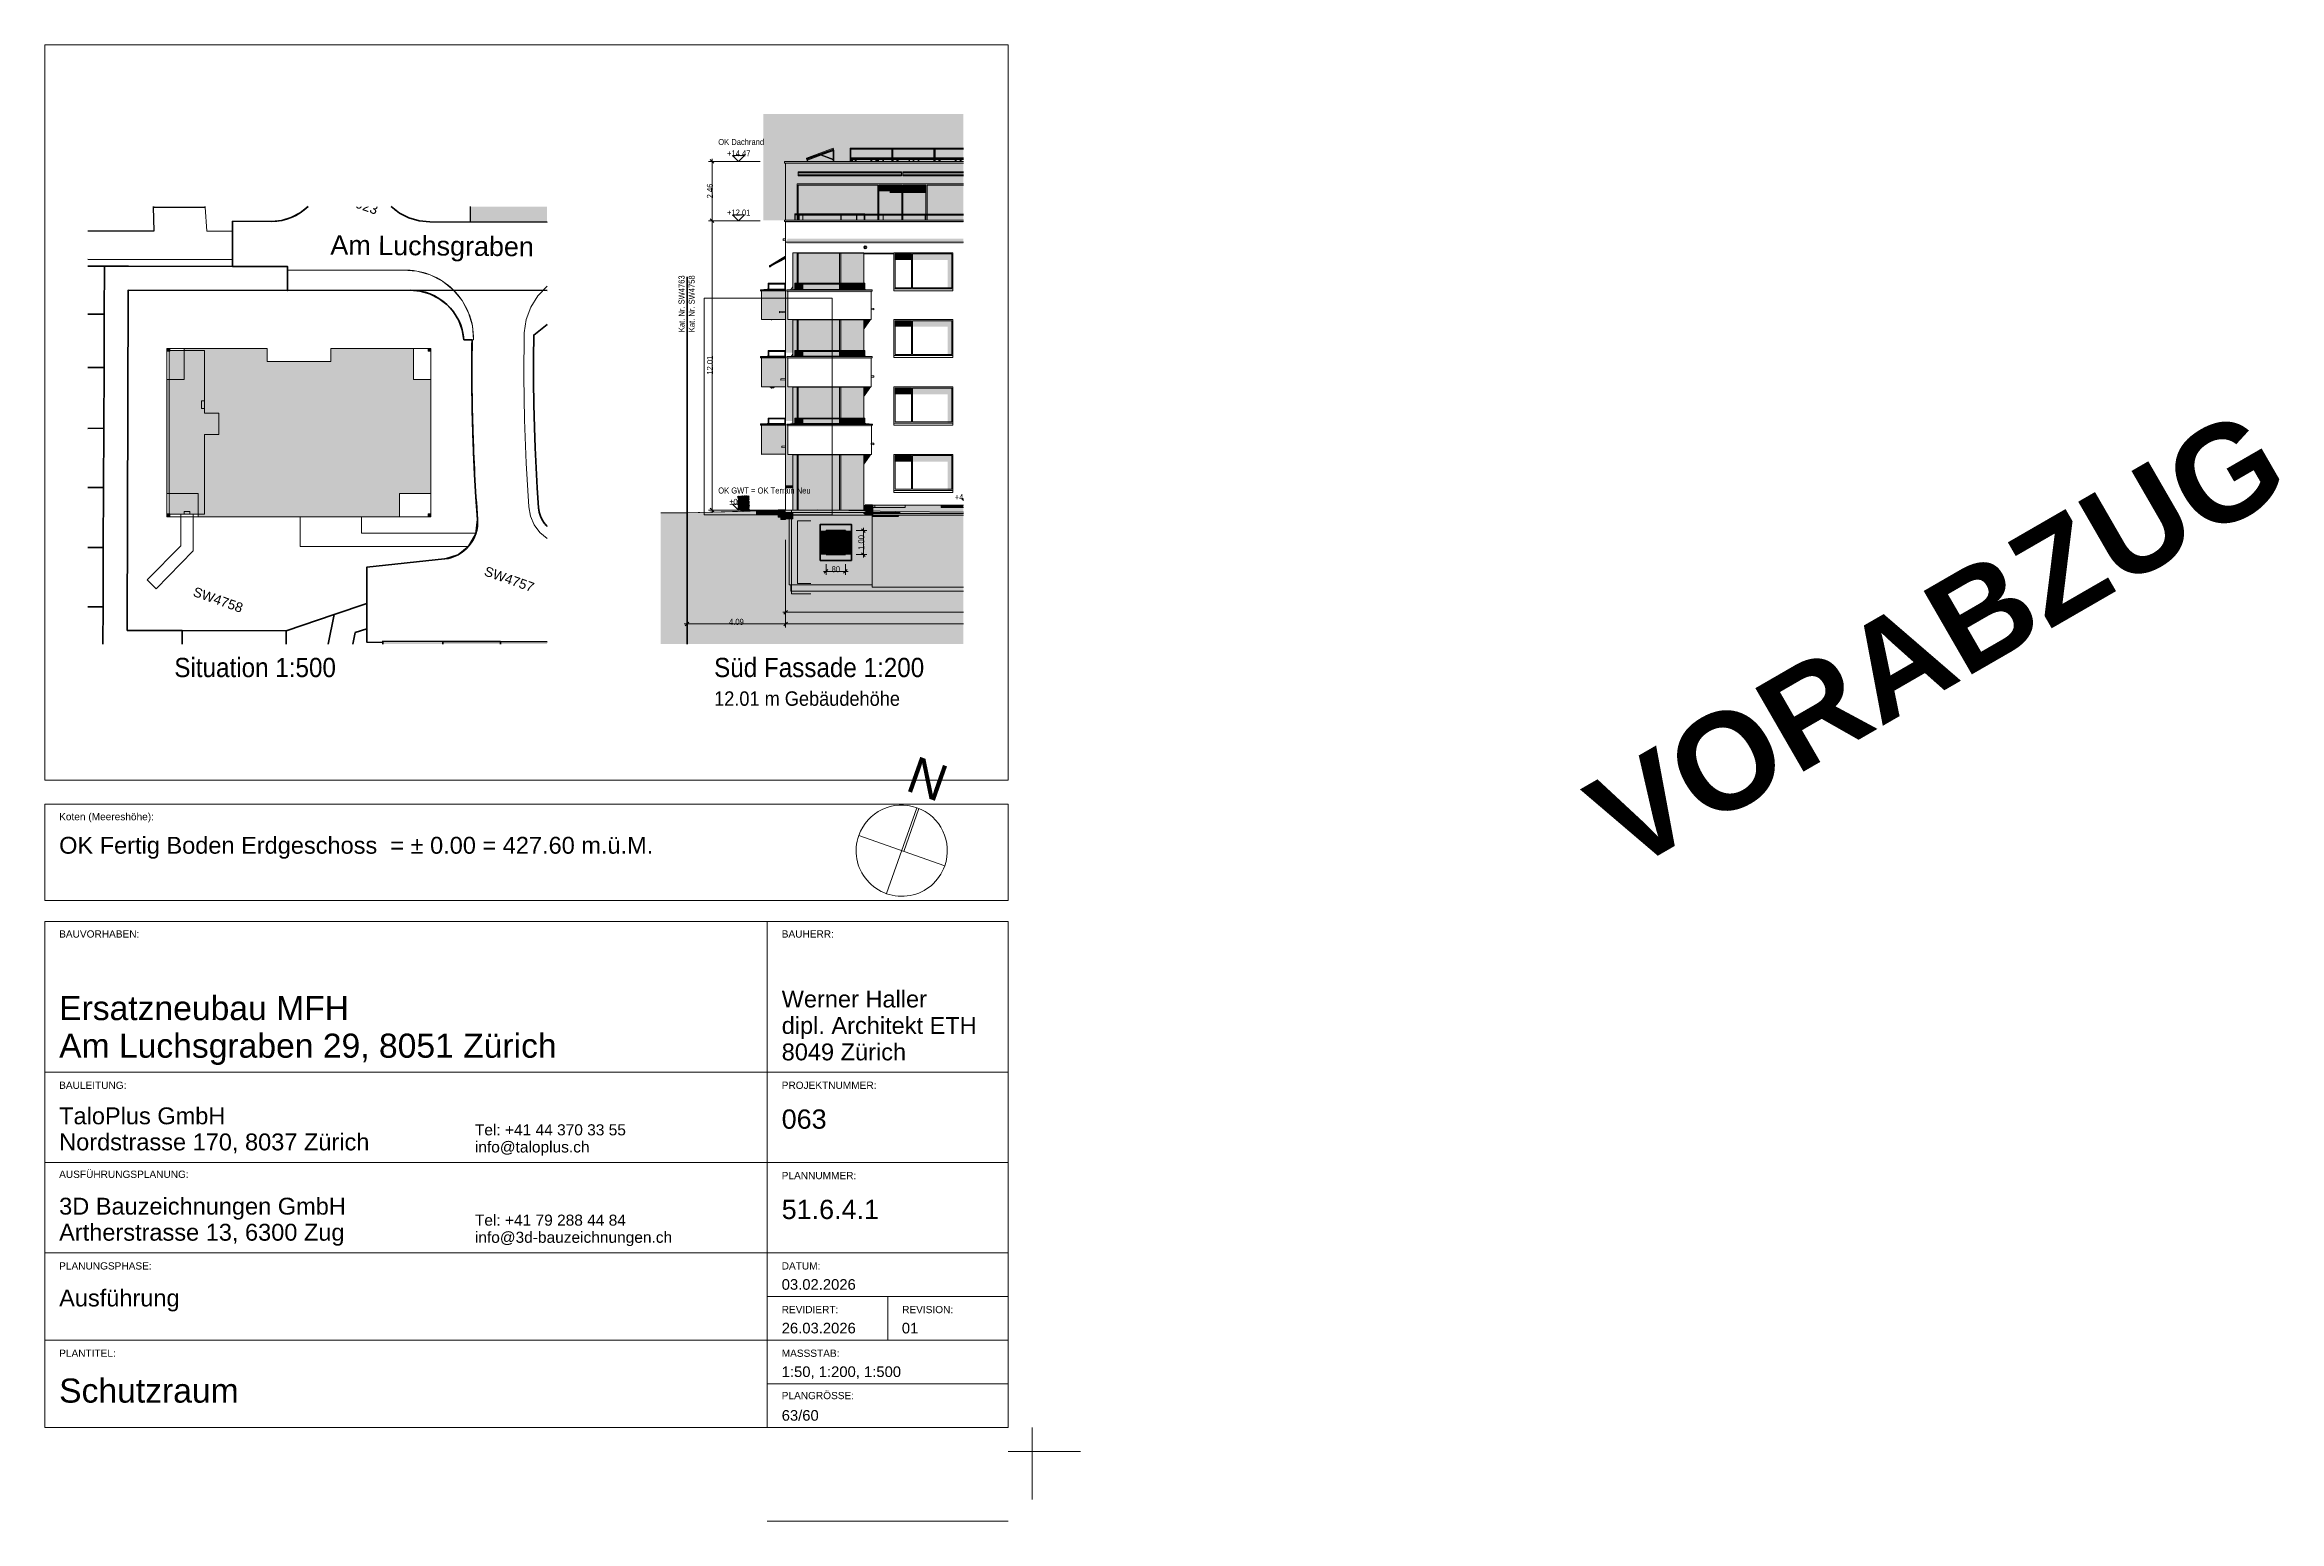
# Model space of a CAD drawing. Header units: metres. Extents: x -0.64 to 0.89, y -0.01 to 0.61.
# Drawn here: x 0.43 to 0.8939, y -0.0095 to 0.297 of the extents above; entities that cross this region are included whole.
import ezdxf
from ezdxf.xclip import XClip

# ---------------------------------------------------------------- set-up
doc = ezdxf.new("R2010")
doc.units = ezdxf.units.M
doc.header["$MEASUREMENT"] = 0
doc.header["$XCLIPFRAME"] = 0
for name, pattern in [('Strich 2', [0.002822, 0.001411, -0.001411]), ('Strichpunkt 6_2_2mm Schnitt', [0.01, 0.006, -0.002, 0, -0.002]), ('Wipeout_Contour', [1, 0, -1])]:
    doc.linetypes.add(name, pattern=pattern)
for name, color, linetype in [('000 Kataster', 7, 'Continuous'), ('002 Linien Situation', 7, 'Continuous'), ('004 Linie Gewachsen Terrain', 7, 'Continuous'), ('010 Aussenwände', 7, 'Continuous'), ('011_Stift 1.Grau', 7, 'Continuous'), ('012 Solar', 7, 'Continuous'), ('01229', 7, 'Continuous'), ('014 Markisen 3D', 7, 'Continuous'), ('015 Innenwände', 7, 'Continuous'), ('015 Innenwände Bauteilschraffuren', 7, 'Continuous'), ('020 Stützen', 7, 'Continuous'), ('025 Beton', 7, 'Continuous'), ('025 Unterzüge', 7, 'Continuous'), ('035 Decken', 7, 'Continuous'), ('035 Decken Bauteilschraffuren', 7, 'Continuous'), ('040 Dächer', 7, 'Continuous'), ('050 Geländer', 7, 'Continuous'), ('051 Brüstung', 7, 'Continuous'), ('054 Treppengeländer', 7, 'Continuous'), ('105 Bemassungen Projekt', 7, 'Continuous'), ('155 Beschriftungen Projekt', 7, 'Continuous'), ('250 Abbildungen _ Grafiken', 7, 'Continuous'), ('255 Plangrafiken', 7, 'Continuous'), ('255 Plangrafiken Bauteilschraffuren', 7, 'Continuous'), ('800 Plankopf', 7, 'Continuous'), ('910 Layout Planrahmen', 7, 'Continuous'), ('_U_Bepflanzung Bäume', 7, 'Continuous')]:
    doc.layers.add(name, color=color, linetype=linetype)
doc.styles.add('ERSTELLTER_STIL_1', font='Arial.ttf')
doc.styles.add('ERSTELLTER_STIL_2', font='Arial Bold.ttf')
doc.styles.add('ERSTELLTER_STIL_5', font='Arial.ttf', dxfattribs={"width": 0.9})
doc.styles.add('ERSTELLTER_STIL_7', font='Helvetica.ttc', dxfattribs={"width": 0.9})
picture_1 = doc.add_image_def('image2.png', size_in_pixel=(1103, 1128))

msp = doc.modelspace()

# ---------------------------------------------------------------- texts
at = {"color": 7, "linetype": 'Continuous', "lineweight": 13, "attachment_point": 7, "style": 'ERSTELLTER_STIL_7'}
for s, insert, char_height in [('\\A1;{\\pql;\\fHelvetica|b0|i0|c0|p0;\\W0.900000;Situation 1:500}', (0.45691, 0.16567), 0.004), ('\\A1;{\\pql;\\fHelvetica|b0|i0|c0|p0;\\W0.900000;Süd Fassade 1:200}', (0.56897, 0.16567), 0.004), ('\\A1;{\\pql;\\fHelvetica|b0|i0|c0|p0;\\W0.900000;12.01 m Gebäudehöhe}', (0.56897, 0.15973), 0.003)]:
    msp.add_mtext(s, dxfattribs=dict(at, insert=insert, char_height=char_height))
at = {"color": 7, "linetype": 'Continuous', "lineweight": 13, "insert": (0.60841, 0.14232), "char_height": 0.0075715, "attachment_point": 7, "rotation": 340.4977, "style": 'ERSTELLTER_STIL_1'}
msp.add_mtext('\\A1;{\\pql;\\fArial|b0|i0|c0|p0;\\W1.000000;N}', dxfattribs=at)
at = {"layer": '800 Plankopf', "color": 13, "linetype": 'Continuous', "lineweight": 13, "true_color": 0xff4b4b, "insert": (0.74855, 0.14232), "char_height": 0.02, "attachment_point": 1, "rotation": 30, "style": 'ERSTELLTER_STIL_2'}
msp.add_mtext('\\A1;{\\pql;\\fArial|b1|i0|c0|p0;\\W1.000000;VORABZUG}', dxfattribs=at)
at = {"layer": '800 Plankopf', "color": 7, "linetype": 'Continuous', "lineweight": 13, "attachment_point": 1, "style": 'ERSTELLTER_STIL_1'}
for s, insert, char_height in [('\\A1;{\\pql;\\fArial|b0|i0|c0|p0;\\W1.000000;Koten (Meereshöhe):}', (0.433, 0.13752), 0.0015), ('\\A1;{\\pql;\\fArial|b0|i0|c0|p0;\\W1.000000;OK Fertig Boden Erdgeschoss  = ± 0.00 = \\fArial|b0|i0|c0|p0;\\W1.000000;427.60\\fArial|b0|i0|c0|p0;\\W1.000000; m.ü.M. }', (0.433, 0.13257), 0.0035), ('\\A1;{\\pql;\\fArial|b0|i0|c0|p0;\\W1.000000;BAUVORHABEN:}', (0.433, 0.11316), 0.0015), ('\\A1;{\\pql;\\fArial|b0|i0|c0|p0;\\W1.000000;BAUHERR:}', (0.583, 0.11316), 0.0015), ('\\A1;{\\pql;\\fArial|b0|i0|c0|p0;\\W1.000000;BAULEITUNG:}', (0.433, 0.08176), 0.0015), ('\\A1;{\\pql;\\fArial|b0|i0|c0|p0;\\W1.000000;PROJEKTNUMMER:}', (0.583, 0.08176), 0.0015), ('\\A1;{\\pql;\\fArial|b0|i0|c0|p0;\\W1.000000;063}', (0.583, 0.07599), 0.004), ('\\A1;{\\pql;\\fArial|b0|i0|c0|p0;\\W1.000000;AUSFÜHRUNGSPLANUNG:}', (0.433, 0.06328), 0.0015), ('\\A1;{\\pql;\\fArial|b0|i0|c0|p0;\\W1.000000;PLANNUMMER:}', (0.583, 0.06301), 0.0015), ('\\A1;{\\pql;\\fArial|b0|i0|c0|p0;\\W1.000000;51.6.4.1}', (0.583, 0.05724), 0.004), ('\\A1;{\\pql;\\fArial|b0|i0|c0|p0;\\W1.000000;PLANUNGSPHASE:}', (0.433, 0.04426), 0.0015), ('\\A1;{\\pql;\\fArial|b0|i0|c0|p0;\\W1.000000;DATUM:}', (0.583, 0.04426), 0.0015), ('\\A1;{\\pql;\\fArial|b0|i0|c0|p0;\\W1.000000;Ausführung}', (0.433, 0.0386), 0.0035), ('\\A1;{\\pql;\\fArial|b0|i0|c0|p0;\\W1.000000;30.03.26}', (0.583, 0.04077), 0.0022), ('\\A1;{\\pql;\\fArial|b0|i0|c0|p0;\\W1.000000;REVIDIERT:}', (0.583, 0.0352), 0.0015), ('\\A1;{\\pql;\\fArial|b0|i0|c0|p0;\\W1.000000;REVISION:}', (0.608, 0.0352), 0.0015), ('\\A1;{\\pql;\\fArial|b0|i0|c0|p0;\\W1.000000; }', (0.583, 0.03221), 0.0022), ('\\A1;{\\pql;\\fArial|b0|i0|c0|p0;\\W1.000000;PLANTITEL:}', (0.433, 0.02614), 0.0015), ('\\A1;{\\pql;\\fArial|b0|i0|c0|p0;\\W1.000000;MASSSTAB:}', (0.583, 0.02614), 0.0015), ('\\A1;{\\pql;\\fArial|b0|i0|c0|p0;\\W1.000000;Schutzraum}', (0.433, 0.02013), 0.005), ('\\A1;{\\pql;\\fArial|b0|i0|c0|p0;\\W1.000000;1:50, 1:200, 1:500}', (0.583, 0.02265), 0.0022), ('\\A1;{\\pql;\\fArial|b0|i0|c0|p0;\\W1.000000;PLANGRÖSSE:}', (0.583, 0.01735), 0.0015), ('\\A1;{\\pql;\\fArial|b0|i0|c0|p0;\\W1.000000;63/60}', (0.583, 0.01358), 0.0022)]:
    msp.add_mtext(s, dxfattribs=dict(at, insert=insert, char_height=char_height))
for s, insert, char_height, line_spacing_factor in [('\\A1;{\\pql;\\fArial|b0|i0|c0|p0;\\W1.000000;Ersatzneubau MFH \\P\\pql;\\fArial|b0|i0|c0|p0;\\W1.000000;Am Luchsgraben 29\\fArial|b0|i0|c0|p0;\\W1.000000;, \\fArial|b0|i0|c0|p0;\\W1.000000;8051\\fArial|b0|i0|c0|p0;\\W1.000000; \\fArial|b0|i0|c0|p0;\\W1.000000;Zürich}', (0.433, 0.09953), 0.005, 0.936385), ('\\A1;{\\pql;\\fArial|b0|i0|c0|p0;\\W1.000000;Werner Haller\\P\\pql;\\fArial|b0|i0|c0|p0;\\W1.000000;dipl. Architekt ETH\\P\\pql;\\fArial|b0|i0|c0|p0;\\W1.000000;8049 Zürich}', (0.583, 0.10066), 0.0035, 0.941036), ('\\A1;{\\pql;\\fArial|b0|i0|c0|p0;\\W1.000000;TaloPlus GmbH\\P\\pql;\\fArial|b0|i0|c0|p0;\\W1.000000;Nordstrasse 170, 8037 Zürich}', (0.433, 0.07641), 0.0035, 0.927929), ('\\A1;{\\pql;\\fArial|b0|i0|c0|p0;\\W1.000000;Tel: +41 44 370 33 55\\P\\pql;\\fArial|b0|i0|c0|p0;\\W1.000000;info@taloplus.ch}', (0.51931, 0.07291), 0.0023, 0.927338), ('\\A1;{\\pql;\\fArial|b0|i0|c0|p0;\\W1.000000;3D Bauzeichnungen GmbH\\P\\pql;\\fArial|b0|i0|c0|p0;\\W1.000000;Artherstrasse 13, 6300 Zug}', (0.433, 0.05766), 0.0035, 0.928085), ('\\A1;{\\pql;\\fArial|b0|i0|c0|p0;\\W1.000000;Tel: +41 79 288 44 84\\P\\pql;\\fArial|b0|i0|c0|p0;\\W1.000000;info@3d-bauzeichnungen.ch}', (0.51931, 0.05416), 0.0023, 0.927338)]:
    msp.add_mtext(s, dxfattribs=dict(at, insert=insert, char_height=char_height, line_spacing_factor=line_spacing_factor))

# ---------------------------------------------------------------- blocks, each defined once
blk = doc.blocks.new('Zeichnung_8_7', base_point=(0.71008, 0.20041))
at = {"layer": '010 Aussenwände', "linetype": 'Continuous', "lineweight": 0, "true_color": 0x000000}
for points in [[(0.58533, 0.26862), (0.58533, 0.26855), (0.58536, 0.26852), (0.60678, 0.26852), (0.60659, 0.26821), (0.60654, 0.26811), (0.62074, 0.26811), (0.62074, 0.26961), (0.58584, 0.26961), (0.58581, 0.26956), (0.58576, 0.26942), (0.58572, 0.26942), (0.58547, 0.26899), (0.5854, 0.26885), (0.58535, 0.26873)], [(0.62074, 0.26811), (0.58618, 0.26811), (0.58618, 0.26659), (0.58643, 0.26659), (0.58643, 0.26786), (0.60293, 0.26786), (0.60293, 0.26659), (0.60318, 0.26659), (0.60318, 0.26786), (0.60793, 0.26786), (0.60793, 0.26622), (0.60818, 0.26622), (0.60818, 0.26786), (0.61293, 0.26786), (0.61293, 0.26622), (0.61318, 0.26622), (0.61318, 0.26786), (0.62074, 0.26786)], [(0.58643, 0.26786), (0.58643, 0.26659), (0.60293, 0.26659), (0.60293, 0.26786)], [(0.60318, 0.26786), (0.60318, 0.26659), (0.60547, 0.26659), (0.60545, 0.26656), (0.6054, 0.26643), (0.60538, 0.26632), (0.60538, 0.26625), (0.60541, 0.26622), (0.60793, 0.26622), (0.60793, 0.26786)], [(0.60818, 0.26786), (0.60818, 0.26622), (0.61293, 0.26622), (0.61293, 0.26786)], [(0.62074, 0.26786), (0.61318, 0.26786), (0.61318, 0.26622), (0.62074, 0.26622)], [(0.58618, 0.25381), (0.5853, 0.25381), (0.5853, 0.24619), (0.5855, 0.24621), (0.5857, 0.24621), (0.5857, 0.24731), (0.5857, 0.24751), (0.58618, 0.24751)], [(0.58618, 0.24751), (0.58643, 0.24751), (0.58643, 0.25373), (0.58627, 0.25373), (0.58627, 0.25381), (0.58618, 0.25381)], [(0.595, 0.25373), (0.58643, 0.25373), (0.58643, 0.24751), (0.595, 0.24751)], [(0.595, 0.25373), (0.595, 0.24751), (0.59525, 0.24751), (0.59525, 0.25373)], [(0.59525, 0.24751), (0.60005, 0.24751), (0.60005, 0.25376), (0.59992, 0.25376), (0.59992, 0.25373), (0.59525, 0.25373)], [(0.61855, 0.25381), (0.6063, 0.25381), (0.6063, 0.25229), (0.60655, 0.25229), (0.60655, 0.25356), (0.60993, 0.25356), (0.60993, 0.25229), (0.61018, 0.25229), (0.61018, 0.25356), (0.6183, 0.25356), (0.6183, 0.24656), (0.61748, 0.24656), (0.61748, 0.24631), (0.61855, 0.24631)], [(0.60655, 0.25229), (0.60993, 0.25229), (0.60993, 0.25356), (0.60655, 0.25356)], [(0.61018, 0.25229), (0.61748, 0.25229), (0.61748, 0.24656), (0.6183, 0.24656), (0.6183, 0.25356), (0.61018, 0.25356)], [(0.5858, 0.24731), (0.5858, 0.24621), (0.58618, 0.24621), (0.58618, 0.24731)], [(0.58618, 0.24731), (0.58618, 0.24621), (0.58643, 0.24621), (0.58643, 0.24731)], [(0.58736, 0.24731), (0.58643, 0.24731), (0.58643, 0.24621), (0.58736, 0.24621)], [(0.595, 0.24731), (0.58741, 0.24731), (0.58741, 0.24621), (0.595, 0.24621)], [(0.595, 0.24731), (0.595, 0.24621), (0.59525, 0.24621), (0.59525, 0.24731)], [(0.59525, 0.24621), (0.59854, 0.24621), (0.59854, 0.24731), (0.59525, 0.24731)], [(0.59859, 0.24731), (0.59859, 0.24621), (0.60005, 0.24621), (0.60005, 0.24731)], [(0.6016, 0.24558), (0.6018, 0.24586), (0.6016, 0.24586)], [(0.58539, 0.23997), (0.5853, 0.23997), (0.5853, 0.23234), (0.5855, 0.23236), (0.5857, 0.23236), (0.5857, 0.23331), (0.5857, 0.23351), (0.58618, 0.23351), (0.58618, 0.23988), (0.58539, 0.23988)], [(0.58618, 0.23351), (0.58643, 0.23351), (0.58643, 0.23988), (0.58618, 0.23988)], [(0.58643, 0.23351), (0.595, 0.23351), (0.595, 0.23988), (0.58643, 0.23988)], [(0.595, 0.23351), (0.59525, 0.23351), (0.59525, 0.23988), (0.595, 0.23988)], [(0.59525, 0.23988), (0.59525, 0.23351), (0.60005, 0.23351), (0.60005, 0.23988)], [(0.60035, 0.23988), (0.60005, 0.23988), (0.60005, 0.23778), (0.6016, 0.23997), (0.60035, 0.23997)], [(0.6063, 0.23844), (0.60655, 0.23844), (0.60655, 0.23971), (0.60993, 0.23971), (0.60993, 0.23844), (0.61018, 0.23844), (0.61018, 0.23971), (0.6183, 0.23971), (0.6183, 0.23271), (0.61748, 0.23271), (0.61748, 0.23246), (0.61855, 0.23246), (0.61855, 0.23996), (0.6063, 0.23996)], [(0.60655, 0.23971), (0.60655, 0.23844), (0.60993, 0.23844), (0.60993, 0.23971)], [(0.61018, 0.23844), (0.61748, 0.23844), (0.61748, 0.23271), (0.6183, 0.23271), (0.6183, 0.23971), (0.61018, 0.23971)], [(0.5858, 0.23331), (0.5858, 0.23236), (0.58618, 0.23236), (0.58618, 0.23331)], [(0.58618, 0.23331), (0.58618, 0.23236), (0.58643, 0.23236), (0.58643, 0.23331)], [(0.58736, 0.23331), (0.58643, 0.23331), (0.58643, 0.23236), (0.58736, 0.23236)], [(0.58741, 0.23331), (0.58741, 0.23236), (0.595, 0.23236), (0.595, 0.23331)], [(0.595, 0.23236), (0.59525, 0.23236), (0.59525, 0.23331), (0.595, 0.23331)], [(0.59854, 0.23331), (0.59525, 0.23331), (0.59525, 0.23236), (0.59854, 0.23236)], [(0.60005, 0.23331), (0.59859, 0.23331), (0.59859, 0.23236), (0.60005, 0.23236)], [(0.6018, 0.23201), (0.6016, 0.23201), (0.6016, 0.23173)], [(0.5853, 0.21834), (0.5855, 0.21836), (0.5857, 0.21836), (0.5857, 0.21931), (0.5857, 0.21951), (0.58618, 0.21951), (0.58618, 0.22588), (0.58537, 0.22588), (0.58537, 0.22597), (0.5853, 0.22597)], [(0.58618, 0.22588), (0.58618, 0.21951), (0.58643, 0.21951), (0.58643, 0.22588)], [(0.58643, 0.21951), (0.595, 0.21951), (0.595, 0.22588), (0.58643, 0.22588)], [(0.595, 0.22588), (0.595, 0.21951), (0.59525, 0.21951), (0.59525, 0.22588)], [(0.60005, 0.22588), (0.59525, 0.22588), (0.59525, 0.21951), (0.60005, 0.21951)], [(0.60005, 0.22378), (0.6016, 0.22597), (0.60035, 0.22597), (0.60035, 0.22588), (0.60005, 0.22588)], [(0.6063, 0.22444), (0.60655, 0.22444), (0.60655, 0.22571), (0.60993, 0.22571), (0.60993, 0.22444), (0.61018, 0.22444), (0.61018, 0.22571), (0.6183, 0.22571), (0.6183, 0.21871), (0.61748, 0.21871), (0.61748, 0.21846), (0.61855, 0.21846), (0.61855, 0.22596), (0.6063, 0.22596)], [(0.60655, 0.22571), (0.60655, 0.22444), (0.60993, 0.22444), (0.60993, 0.22571)], [(0.6183, 0.22571), (0.61018, 0.22571), (0.61018, 0.22444), (0.61748, 0.22444), (0.61748, 0.21871), (0.6183, 0.21871)], [(0.58618, 0.21931), (0.5858, 0.21931), (0.5858, 0.21836), (0.58618, 0.21836)], [(0.58618, 0.21836), (0.58643, 0.21836), (0.58643, 0.21931), (0.58618, 0.21931)], [(0.58643, 0.21836), (0.58736, 0.21836), (0.58736, 0.21931), (0.58643, 0.21931)], [(0.58741, 0.21931), (0.58741, 0.21836), (0.595, 0.21836), (0.595, 0.21931)], [(0.59525, 0.21931), (0.595, 0.21931), (0.595, 0.21836), (0.59525, 0.21836)], [(0.59854, 0.21931), (0.59525, 0.21931), (0.59525, 0.21836), (0.59854, 0.21836)], [(0.59859, 0.21836), (0.60005, 0.21836), (0.60005, 0.21931), (0.59859, 0.21931)], [(0.60165, 0.21801), (0.60165, 0.21773), (0.60185, 0.21801)], [(0.58533, 0.21194), (0.5853, 0.21194), (0.5853, 0.20041), (0.58618, 0.20041), (0.58618, 0.21188), (0.58539, 0.21188), (0.58539, 0.21197), (0.58533, 0.21197)], [(0.58618, 0.20041), (0.58643, 0.20041), (0.58643, 0.21188), (0.58618, 0.21188)], [(0.595, 0.21188), (0.58643, 0.21188), (0.58643, 0.20041), (0.595, 0.20041)], [(0.595, 0.21188), (0.595, 0.20041), (0.59525, 0.20041), (0.59525, 0.21188)], [(0.59525, 0.20041), (0.60005, 0.20041), (0.60005, 0.21191), (0.59995, 0.21191), (0.59995, 0.21188), (0.59525, 0.21188)], [(0.60005, 0.21197), (0.60005, 0.2097), (0.6001, 0.20978), (0.6001, 0.21197)], [(0.60165, 0.21197), (0.6001, 0.21197), (0.6001, 0.20978)], [(0.6063, 0.21044), (0.60655, 0.21044), (0.60655, 0.21171), (0.60993, 0.21171), (0.60993, 0.21044), (0.61018, 0.21044), (0.61018, 0.21171), (0.6183, 0.21171), (0.6183, 0.20471), (0.61748, 0.20471), (0.61748, 0.20446), (0.61855, 0.20446), (0.61855, 0.21196), (0.6063, 0.21196)], [(0.60655, 0.21044), (0.60993, 0.21044), (0.60993, 0.21171), (0.60655, 0.21171)], [(0.61018, 0.21044), (0.61748, 0.21044), (0.61748, 0.20471), (0.6183, 0.20471), (0.6183, 0.21171), (0.61018, 0.21171)], [(0.60005, 0.20041), (0.6001, 0.20041), (0.6001, 0.2011), (0.60005, 0.20103)], [(0.60005, 0.19971), (0.60033, 0.19971), (0.60033, 0.19991), (0.60005, 0.19991)], [(0.60033, 0.20141), (0.6001, 0.2011), (0.6001, 0.20041), (0.60033, 0.20041)], [(0.6076, 0.2), (0.60183, 0.2), (0.60183, 0.19971), (0.6076, 0.19971)], [(0.6149, 0.19971), (0.62074, 0.19971), (0.62074, 0.2), (0.6151, 0.2)]]:
    blk.add_hatch(color=18, dxfattribs=at).paths.add_polyline_path(points)
at = {"layer": '010 Aussenwände', "linetype": 'Continuous', "lineweight": 0, "true_color": 0xffffff}
blk.add_hatch(color=7, dxfattribs=at).paths.add_polyline_path([(0.58424, 0.25671), (0.5838, 0.25601), (0.58424, 0.25561), (0.62074, 0.25561), (0.62074, 0.25671)])
at = {"layer": '012 Solar', "linetype": 'Continuous', "lineweight": 0, "true_color": 0x000000}
for points in [[(0.59366, 0.27499), (0.59369, 0.275), (0.59369, 0.27508), (0.59371, 0.27512), (0.59368, 0.27509), (0.59366, 0.27505)], [(0.59723, 0.27514), (0.5972, 0.27514), (0.5972, 0.27512), (0.59723, 0.27512)], [(0.59723, 0.27512), (0.5972, 0.27512), (0.5972, 0.27508), (0.59723, 0.27508)], [(0.5972, 0.27508), (0.5972, 0.27316), (0.59723, 0.27316), (0.59723, 0.27392), (0.59723, 0.27432), (0.59723, 0.27508)], [(0.60577, 0.27532), (0.60586, 0.27532), (0.60586, 0.27545)], [(0.60577, 0.27351), (0.60586, 0.27351), (0.60586, 0.27532), (0.60577, 0.27532)], [(0.61452, 0.27532), (0.61461, 0.27532), (0.61461, 0.27545)], [(0.61452, 0.27351), (0.61461, 0.27351), (0.61461, 0.27532), (0.61452, 0.27532)], [(0.58825, 0.27311), (0.58826, 0.27309), (0.58826, 0.2731), (0.58827, 0.27315)], [(0.59369, 0.27325), (0.59366, 0.27326), (0.59366, 0.27313), (0.59369, 0.27312)], [(0.5972, 0.27316), (0.5972, 0.27315), (0.59723, 0.27315), (0.59723, 0.27316)], [(0.5972, 0.27315), (0.5972, 0.27311), (0.59722, 0.2731), (0.59723, 0.27315)], [(0.59723, 0.27303), (0.59723, 0.27292), (0.59735, 0.27292), (0.59735, 0.27303)], [(0.59735, 0.27309), (0.59732, 0.27303), (0.59735, 0.27303)], [(0.59735, 0.27311), (0.59737, 0.27311), (0.59737, 0.27314), (0.59735, 0.27314)], [(0.59737, 0.27313), (0.5974, 0.27314), (0.59737, 0.27314)], [(0.59755, 0.27311), (0.59755, 0.27309), (0.59755, 0.2731), (0.59757, 0.27314)], [(0.60152, 0.27314), (0.60149, 0.27314), (0.60152, 0.27313)], [(0.60152, 0.27311), (0.60153, 0.2731), (0.60154, 0.27314), (0.60152, 0.27314)], [(0.60166, 0.27303), (0.60154, 0.27303), (0.60154, 0.27292), (0.60166, 0.27292)], [(0.60166, 0.27309), (0.60164, 0.27303), (0.60166, 0.27303)], [(0.60166, 0.27311), (0.60169, 0.27311), (0.60169, 0.27314), (0.60166, 0.27314)], [(0.60169, 0.27314), (0.60169, 0.27313), (0.60172, 0.27314)], [(0.60296, 0.27314), (0.60299, 0.27312), (0.60299, 0.27314)], [(0.60583, 0.27314), (0.6058, 0.27314), (0.60583, 0.27313)], [(0.60583, 0.27311), (0.60585, 0.2731), (0.60586, 0.27314), (0.60583, 0.27314)], [(0.60595, 0.27303), (0.60586, 0.27303), (0.60586, 0.27292), (0.60595, 0.27292)], [(0.60595, 0.27303), (0.60595, 0.27309), (0.60593, 0.27303)], [(0.606, 0.27303), (0.606, 0.27292), (0.6061, 0.27292), (0.6061, 0.27303)], [(0.6061, 0.27309), (0.60607, 0.27303), (0.6061, 0.27303)], [(0.6061, 0.27314), (0.6061, 0.27311), (0.60612, 0.27311), (0.60612, 0.27314)], [(0.60612, 0.27313), (0.60615, 0.27314), (0.60612, 0.27314)], [(0.60941, 0.27307), (0.60943, 0.27306), (0.60943, 0.2731), (0.60945, 0.27314), (0.60942, 0.27311)], [(0.61024, 0.27314), (0.61027, 0.27313), (0.61027, 0.27314)], [(0.61027, 0.27311), (0.61028, 0.2731), (0.61029, 0.27314), (0.61027, 0.27314)], [(0.61029, 0.27303), (0.61029, 0.27292), (0.61041, 0.27292), (0.61041, 0.27303)], [(0.61041, 0.27309), (0.61039, 0.27303), (0.61041, 0.27303)], [(0.61041, 0.27314), (0.61041, 0.27311), (0.61044, 0.27311), (0.61044, 0.27314)], [(0.61044, 0.27313), (0.61047, 0.27314), (0.61044, 0.27314)], [(0.61455, 0.27314), (0.61458, 0.27313), (0.61458, 0.27314)], [(0.61458, 0.27311), (0.6146, 0.2731), (0.61461, 0.27314), (0.61458, 0.27314)], [(0.61461, 0.27303), (0.61461, 0.27292), (0.6147, 0.27292), (0.6147, 0.27303)], [(0.6147, 0.27303), (0.6147, 0.27309), (0.61468, 0.27303)], [(0.61485, 0.27303), (0.61475, 0.27303), (0.61475, 0.27292), (0.61485, 0.27292)], [(0.61485, 0.27309), (0.61482, 0.27303), (0.61485, 0.27303)], [(0.61485, 0.27314), (0.61485, 0.27311), (0.61487, 0.27311), (0.61487, 0.27314)], [(0.61487, 0.27313), (0.6149, 0.27314), (0.61487, 0.27314)], [(0.61576, 0.27311), (0.61577, 0.2731), (0.61578, 0.27314), (0.61576, 0.27314)], [(0.61578, 0.27292), (0.6159, 0.27292), (0.6159, 0.27303), (0.61578, 0.27303)], [(0.6159, 0.27309), (0.61588, 0.27303), (0.6159, 0.27303)], [(0.6159, 0.27311), (0.61593, 0.27311), (0.61593, 0.27314), (0.6159, 0.27314)], [(0.61593, 0.27313), (0.61596, 0.27314), (0.61593, 0.27314)], [(0.61899, 0.27314), (0.61902, 0.27313), (0.61902, 0.27314)], [(0.61902, 0.27311), (0.61903, 0.2731), (0.61904, 0.27314), (0.61902, 0.27314)], [(0.61916, 0.27303), (0.61904, 0.27303), (0.61904, 0.27292), (0.61916, 0.27292)], [(0.61916, 0.27309), (0.61914, 0.27303), (0.61916, 0.27303)], [(0.61916, 0.27314), (0.61916, 0.27311), (0.61919, 0.27311), (0.61919, 0.27314)], [(0.61919, 0.27313), (0.61922, 0.27314), (0.61919, 0.27314)], [(0.62004, 0.27314), (0.62007, 0.27313), (0.62007, 0.27314)], [(0.62007, 0.27311), (0.62009, 0.2731), (0.6201, 0.27314), (0.62007, 0.27314)], [(0.62022, 0.27303), (0.6201, 0.27303), (0.6201, 0.27292), (0.62022, 0.27292)], [(0.62022, 0.27309), (0.62019, 0.27303), (0.62022, 0.27303)], [(0.62022, 0.27311), (0.62024, 0.27311), (0.62024, 0.27314), (0.62022, 0.27314)], [(0.62024, 0.27314), (0.62024, 0.27313), (0.62027, 0.27314)]]:
    blk.add_hatch(color=18, dxfattribs=at).paths.add_polyline_path(points)
at = {"layer": '014 Markisen 3D', "linetype": 'Continuous', "lineweight": 0, "true_color": 0x000000}
for points in [[(0.58645, 0.27006), (0.58645, 0.27001), (0.60788, 0.27001), (0.60788, 0.27006)], [(0.60788, 0.27001), (0.58645, 0.27001), (0.60788, 0.27)], [(0.60783, 0.27), (0.58645, 0.27), (0.58645, 0.26993), (0.60788, 0.26993), (0.60788, 0.27), (0.60784, 0.27), (0.60782, 0.26997), (0.60782, 0.26998), (0.60782, 0.26999)], [(0.58645, 0.26992), (0.60788, 0.26992), (0.58645, 0.26993)], [(0.58645, 0.26981), (0.60788, 0.26981), (0.60788, 0.26992), (0.58645, 0.26992)], [(0.58645, 0.26981), (0.60788, 0.26981)], [(0.58645, 0.2698), (0.60788, 0.2698), (0.58645, 0.26981)], [(0.62074, 0.27006), (0.60813, 0.27006), (0.60813, 0.27001), (0.62074, 0.27001)], [(0.62074, 0.27001), (0.60813, 0.27001), (0.62074, 0.27)], [(0.60813, 0.26993), (0.62074, 0.26993), (0.62074, 0.27), (0.60813, 0.27)], [(0.60813, 0.26992), (0.62074, 0.26992), (0.60813, 0.26993)], [(0.62074, 0.26992), (0.60813, 0.26992), (0.60813, 0.26981), (0.62074, 0.26981)], [(0.60813, 0.26981), (0.62074, 0.26981), (0.60813, 0.26981)], [(0.60813, 0.2698), (0.62074, 0.2698), (0.60813, 0.26981)], [(0.58045, 0.25101), (0.58047, 0.25093), (0.58052, 0.25087), (0.58058, 0.25083), (0.58059, 0.25083), (0.58063, 0.25085), (0.58061, 0.25089), (0.58077, 0.25099), (0.58077, 0.25101), (0.58076, 0.25102), (0.58077, 0.25103), (0.58078, 0.25104), (0.58077, 0.25101), (0.5838, 0.25263), (0.5838, 0.25276), (0.58376, 0.25274), (0.58083, 0.25117), (0.58085, 0.25119), (0.58078, 0.25132), (0.58078, 0.25133), (0.58055, 0.2512), (0.58049, 0.25115), (0.58046, 0.25108)], [(0.58078, 0.25133), (0.58078, 0.25132), (0.58083, 0.25124), (0.5838, 0.25294), (0.5838, 0.25308)], [(0.58627, 0.25381), (0.58627, 0.25374), (0.59992, 0.25374), (0.59992, 0.25381)], [(0.58627, 0.25373), (0.59992, 0.25373), (0.58627, 0.25374)], [(0.58627, 0.25373), (0.59992, 0.25373), (0.58627, 0.25373)], [(0.59992, 0.25381), (0.59992, 0.25378), (0.60005, 0.25378), (0.60005, 0.25381)], [(0.59992, 0.25378), (0.59992, 0.25376), (0.60005, 0.25376), (0.60005, 0.25378)], [(0.58082, 0.23999), (0.58085, 0.23989), (0.58086, 0.23988), (0.58087, 0.23988), (0.58096, 0.2399), (0.58097, 0.23991), (0.58097, 0.23992), (0.58096, 0.23999)], [(0.58134, 0.23999), (0.58109, 0.23999), (0.5811, 0.23998), (0.5812, 0.23996), (0.5813, 0.23997)], [(0.58539, 0.23989), (0.60035, 0.23989), (0.60035, 0.23997), (0.58539, 0.23997)], [(0.58539, 0.23988), (0.60035, 0.23988), (0.58539, 0.23989)], [(0.58539, 0.23988), (0.60035, 0.23988), (0.58539, 0.23988)], [(0.58152, 0.22599), (0.58059, 0.22599), (0.58063, 0.22592), (0.58069, 0.22587), (0.5807, 0.22586), (0.58074, 0.22588), (0.58073, 0.22592), (0.58077, 0.22595), (0.58078, 0.22593), (0.58081, 0.22579), (0.58082, 0.22579), (0.58085, 0.22569), (0.58086, 0.22568), (0.58087, 0.22568), (0.58096, 0.2257), (0.58097, 0.22571), (0.58097, 0.22572), (0.58095, 0.22583), (0.58102, 0.22583), (0.5811, 0.22578), (0.5812, 0.22576), (0.5813, 0.22577), (0.58139, 0.22581), (0.58146, 0.22588), (0.58151, 0.22596)], [(0.58537, 0.22589), (0.60035, 0.22589), (0.60035, 0.22597), (0.58537, 0.22597)], [(0.58537, 0.22588), (0.60035, 0.22588), (0.58537, 0.22589)], [(0.58537, 0.22588), (0.60035, 0.22588), (0.58537, 0.22588)], [(0.58539, 0.21197), (0.58539, 0.21189), (0.59995, 0.21189), (0.59995, 0.21197)], [(0.58539, 0.21188), (0.59995, 0.21188), (0.58539, 0.21189)], [(0.58539, 0.21188), (0.59995, 0.21188), (0.58539, 0.21188)], [(0.60005, 0.21197), (0.59995, 0.21197), (0.60005, 0.21196)], [(0.59995, 0.21196), (0.59995, 0.21193), (0.60005, 0.21193), (0.60005, 0.21196)], [(0.59995, 0.21191), (0.60005, 0.21191), (0.60005, 0.21193), (0.59995, 0.21193)]]:
    blk.add_hatch(color=18, dxfattribs=at).paths.add_polyline_path(points)
at = {"layer": '015 Innenwände', "linetype": 'Continuous', "lineweight": 0, "true_color": 0x000000}
for points in [[(0.5838, 0.27241), (0.5838, 0.27206), (0.58385, 0.27206), (0.58385, 0.27241)], [(0.58385, 0.27241), (0.58385, 0.27206), (0.62074, 0.27206), (0.62074, 0.27241)], [(0.58584, 0.26961), (0.62074, 0.26961), (0.62074, 0.2698), (0.60813, 0.2698), (0.60813, 0.26983), (0.60788, 0.26983), (0.60788, 0.2698), (0.58645, 0.2698), (0.58645, 0.2706), (0.5864, 0.27054), (0.58638, 0.2705), (0.58637, 0.27046), (0.58637, 0.27039), (0.58636, 0.27034), (0.58632, 0.27027), (0.58621, 0.27011), (0.58612, 0.27004), (0.58602, 0.26991), (0.58591, 0.26974)], [(0.58455, 0.19858), (0.58455, 0.19053), (0.58608, 0.19053), (0.58455, 0.18834), (0.58455, 0.18485), (0.59387, 0.18485), (0.5974, 0.1899), (0.59096, 0.1899), (0.59096, 0.1975), (0.59747, 0.1975), (0.59747, 0.19325), (0.60075, 0.1979), (0.60105, 0.1979), (0.60105, 0.18485), (0.6018, 0.18485), (0.6018, 0.1975), (0.6018, 0.19931), (0.5853, 0.19931), (0.5853, 0.19858)], [(0.59552, 0.19555), (0.59292, 0.19555), (0.59292, 0.19195), (0.59552, 0.19195)], [(0.6018, 0.19931), (0.6018, 0.19896), (0.60722, 0.19896), (0.60747, 0.19931)], [(0.62074, 0.19931), (0.61472, 0.19931), (0.61472, 0.19896), (0.62074, 0.19896)]]:
    blk.add_hatch(color=18, dxfattribs=at).paths.add_polyline_path(points)
h = blk.add_hatch(color=18, dxfattribs=at)
h.paths.add_polyline_path([(0.59221, 0.19125), (0.59622, 0.19125), (0.59622, 0.19615), (0.59221, 0.19615)])
h.paths.add_polyline_path([(0.59272, 0.19175), (0.59272, 0.19575), (0.59572, 0.19575), (0.59572, 0.19175)], flags=0)
h = blk.add_hatch(color=18, dxfattribs=at)
h.paths.add_polyline_path([(0.59272, 0.19575), (0.59272, 0.19175), (0.59572, 0.19175), (0.59572, 0.19575)])
h.paths.add_polyline_path([(0.59292, 0.19195), (0.59292, 0.19555), (0.59552, 0.19555), (0.59552, 0.19195)], flags=0)
at = {"layer": '015 Innenwände Bauteilschraffuren', "linetype": 'Continuous', "lineweight": 0, "true_color": 0x000000}
for points in [[(0.59221, 0.19115), (0.59221, 0.19615), (0.59096, 0.19615), (0.59096, 0.19115)], [(0.59622, 0.19115), (0.59747, 0.19115), (0.59747, 0.19615), (0.59622, 0.19615)]]:
    blk.add_hatch(color=18, dxfattribs=at).paths.add_polyline_path(points)
at = {"layer": '020 Stützen', "linetype": 'Continuous', "lineweight": 0, "true_color": 0x000000}
for points in [[(0.5838, 0.24569), (0.5838, 0.23304), (0.5853, 0.23304), (0.5853, 0.23997), (0.5843, 0.23997), (0.5843, 0.24586), (0.5841, 0.24586), (0.5841, 0.24611)], [(0.58474, 0.24615), (0.58499, 0.24617), (0.5853, 0.24661), (0.5853, 0.24695)], [(0.5841, 0.23226), (0.5838, 0.23184), (0.5838, 0.2189), (0.58526, 0.2189), (0.58485, 0.21831), (0.5851, 0.21833), (0.5853, 0.21861), (0.5853, 0.22597), (0.5843, 0.22597), (0.5843, 0.23201), (0.5841, 0.23201)], [(0.5853, 0.23295), (0.58485, 0.23231), (0.5851, 0.23233), (0.5853, 0.23261)], [(0.5838, 0.20541), (0.5853, 0.20541), (0.5853, 0.21197), (0.5843, 0.21197), (0.5843, 0.21801), (0.5841, 0.21801), (0.5841, 0.21826), (0.5838, 0.21784)], [(0.5838, 0.2049), (0.5853, 0.2049), (0.5853, 0.20541), (0.5838, 0.20541)], [(0.5838, 0.19858), (0.5853, 0.19858), (0.5853, 0.19991), (0.5838, 0.19991)]]:
    blk.add_hatch(color=18, dxfattribs=at).paths.add_polyline_path(points)
at = {"layer": '025 Unterzüge', "linetype": 'Continuous', "lineweight": 0, "true_color": 0x000000}
for points in [[(0.62074, 0.26031), (0.5838, 0.26031), (0.5838, 0.25996), (0.62074, 0.25996)], [(0.58, 0.23238), (0.5786, 0.23228), (0.5838, 0.23228), (0.5838, 0.23238)], [(0.5786, 0.23203), (0.5838, 0.23203), (0.5838, 0.23228), (0.5786, 0.23228)], [(0.57862, 0.23203), (0.5786, 0.23203), (0.5786, 0.23201)], [(0.5788, 0.23203), (0.5788, 0.22599), (0.5838, 0.22599), (0.5838, 0.23203)], [(0.5788, 0.22599), (0.5788, 0.22597), (0.57893, 0.22599)], [(0.58, 0.21838), (0.5786, 0.21828), (0.5838, 0.21828), (0.5838, 0.21838)], [(0.5786, 0.21803), (0.5838, 0.21803), (0.5838, 0.21828), (0.5786, 0.21828)], [(0.57862, 0.21803), (0.5786, 0.21803), (0.5786, 0.21801)], [(0.5788, 0.21803), (0.5788, 0.21199), (0.5838, 0.21199), (0.5838, 0.21803)], [(0.5788, 0.21199), (0.5788, 0.21197), (0.57893, 0.21199)]]:
    blk.add_hatch(color=18, dxfattribs=at).paths.add_polyline_path(points)
at = {"layer": '035 Decken', "linetype": 'Continuous', "lineweight": 0, "true_color": 0x000000}
for points in [[(0.57775, 0.20041), (0.57775, 0.19941), (0.57925, 0.19941), (0.57925, 0.20041)], [(0.57925, 0.20041), (0.57925, 0.19941), (0.5823, 0.19941), (0.5823, 0.20041)], [(0.60183, 0.19941), (0.60113, 0.19941), (0.60113, 0.19931), (0.62074, 0.19931), (0.62074, 0.19971), (0.60183, 0.19971)], [(0.5823, 0.19941), (0.5823, 0.19891), (0.5828, 0.19891), (0.5828, 0.19941)], [(0.5828, 0.19941), (0.5828, 0.19841), (0.5838, 0.19841), (0.5838, 0.19941)], [(0.59096, 0.1975), (0.59096, 0.19742), (0.59747, 0.19742), (0.59747, 0.1975)], [(0.59221, 0.19125), (0.59221, 0.1912), (0.59272, 0.1912), (0.59622, 0.19115), (0.59622, 0.19125)], [(0.58488, 0.18359), (0.59298, 0.18359), (0.59354, 0.18439), (0.60073, 0.18439), (0.60073, 0.18359), (0.62074, 0.18359), (0.62074, 0.18441), (0.6018, 0.18441), (0.6018, 0.18485), (0.58488, 0.18485)]]:
    blk.add_hatch(color=18, dxfattribs=at).paths.add_polyline_path(points)
h = blk.add_hatch(dxfattribs=at)
h.set_pattern_fill('Platten_30_30cm_0007', color=18, style=0, pattern_type=2)
h.set_pattern_definition([(360, (0.590959327, 0.190960023), (0, 2.249747e-05), []), (90, (0.5909593, 0.19096), (-0.0015, 0), [])])
h.paths.add_polyline_path([(0.59622, 0.19125), (0.59221, 0.19125), (0.59221, 0.19115), (0.59622, 0.19115)])
at = {"layer": '035 Decken Bauteilschraffuren', "linetype": 'Continuous', "lineweight": 0, "true_color": 0x000000}
for points in [[(0.5838, 0.19941), (0.5838, 0.20041), (0.5823, 0.20041), (0.5823, 0.19941)], [(0.5838, 0.20041), (0.5838, 0.19991), (0.60033, 0.19991), (0.60033, 0.20041)], [(0.60183, 0.20041), (0.60183, 0.20141), (0.60033, 0.20141), (0.60033, 0.20041)], [(0.60183, 0.19941), (0.60183, 0.20041), (0.60033, 0.20041), (0.60033, 0.19941)], [(0.6086, 0.20141), (0.6023, 0.20141), (0.6023, 0.20091), (0.6086, 0.20091)], [(0.62074, 0.20141), (0.6161, 0.20141), (0.6161, 0.20091), (0.62074, 0.20091)], [(0.59096, 0.19615), (0.59747, 0.19615), (0.59747, 0.1974), (0.59096, 0.1974)], [(0.59096, 0.1899), (0.59747, 0.1899), (0.59747, 0.19115), (0.59096, 0.19115)]]:
    blk.add_hatch(color=18, dxfattribs=at).paths.add_polyline_path(points)
at = {"layer": '040 Dächer', "linetype": 'Continuous', "lineweight": 0, "true_color": 0x000000}
blk.add_hatch(color=18, dxfattribs=at).paths.add_polyline_path([(0.60005, 0.19991), (0.5853, 0.19991), (0.5853, 0.19931), (0.60113, 0.19931), (0.60113, 0.19941), (0.60033, 0.19941), (0.60033, 0.19971), (0.60005, 0.19971)])
at = {"layer": '050 Geländer', "linetype": 'Continuous', "lineweight": 0, "true_color": 0x000000}
for points in [[(0.58573, 0.26167), (0.5857, 0.26167), (0.5857, 0.26153), (0.58573, 0.26157)], [(0.58573, 0.26167), (0.58578, 0.26167), (0.58578, 0.26182), (0.58573, 0.26182)], [(0.58578, 0.26167), (0.58578, 0.26164), (0.5858, 0.26167)], [(0.58736, 0.26182), (0.58736, 0.26167), (0.58741, 0.26167), (0.58741, 0.26182)], [(0.59859, 0.26182), (0.59854, 0.26182), (0.59854, 0.26167), (0.59859, 0.26167)], [(0.60015, 0.26164), (0.60023, 0.26164), (0.60025, 0.26167), (0.60015, 0.26167)], [(0.5802, 0.24751), (0.5802, 0.24731), (0.5837, 0.24731), (0.5837, 0.24751)], [(0.5802, 0.24731), (0.5802, 0.24623), (0.5803, 0.24623), (0.5803, 0.24731)], [(0.58368, 0.24623), (0.58373, 0.24623), (0.58373, 0.24731), (0.5837, 0.24731), (0.58368, 0.24731)], [(0.5837, 0.24751), (0.5837, 0.24731), (0.58373, 0.24731), (0.58373, 0.24751)], [(0.5857, 0.24731), (0.5857, 0.24717), (0.58573, 0.24721), (0.58573, 0.24731)], [(0.58578, 0.24746), (0.58573, 0.24746), (0.58573, 0.24731), (0.58578, 0.24731)], [(0.58578, 0.24731), (0.58578, 0.24728), (0.5858, 0.24731)], [(0.58741, 0.24746), (0.58736, 0.24746), (0.58736, 0.24731), (0.58741, 0.24731)], [(0.59859, 0.24746), (0.59854, 0.24746), (0.59854, 0.24731), (0.59859, 0.24731)], [(0.60015, 0.24731), (0.60015, 0.24728), (0.60023, 0.24728), (0.60025, 0.24731)], [(0.5802, 0.23351), (0.5802, 0.23331), (0.5837, 0.23331), (0.5837, 0.23351)], [(0.5802, 0.23331), (0.5802, 0.23238), (0.5803, 0.23238), (0.5803, 0.23331)], [(0.58368, 0.23238), (0.58373, 0.23238), (0.58373, 0.23331), (0.5837, 0.23331), (0.58368, 0.23331)], [(0.5837, 0.23351), (0.5837, 0.23331), (0.58373, 0.23331), (0.58373, 0.23351)], [(0.58573, 0.23331), (0.5857, 0.23331), (0.5857, 0.23317), (0.58573, 0.23321)], [(0.58573, 0.23331), (0.58578, 0.23331), (0.58578, 0.23346), (0.58573, 0.23346)], [(0.58578, 0.23328), (0.5858, 0.23331), (0.58578, 0.23331)], [(0.58736, 0.23346), (0.58736, 0.23331), (0.58741, 0.23331), (0.58741, 0.23346)], [(0.59859, 0.23346), (0.59854, 0.23346), (0.59854, 0.23331), (0.59859, 0.23331)], [(0.60015, 0.23328), (0.60023, 0.23328), (0.60025, 0.23331), (0.60015, 0.23331)]]:
    blk.add_hatch(color=18, dxfattribs=at).paths.add_polyline_path(points)
at = {"layer": '051 Brüstung', "linetype": 'Continuous', "lineweight": 0, "true_color": 0x000000}
for points in [[(0.58, 0.24623), (0.5786, 0.24613), (0.5838, 0.24613), (0.5838, 0.24623)], [(0.5786, 0.24613), (0.5786, 0.24588), (0.5838, 0.24588), (0.5838, 0.24613)], [(0.57862, 0.24588), (0.5786, 0.24588), (0.5786, 0.24586)], [(0.5788, 0.24588), (0.5788, 0.23999), (0.5838, 0.23999), (0.5838, 0.24588)], [(0.6016, 0.24586), (0.5843, 0.24586), (0.5843, 0.24558), (0.6016, 0.24558)], [(0.5788, 0.23999), (0.5788, 0.23997), (0.57893, 0.23999)], [(0.6016, 0.23201), (0.5843, 0.23201), (0.5843, 0.23173), (0.6016, 0.23173)], [(0.58544, 0.21835), (0.58573, 0.21833), (0.58573, 0.21834), (0.58552, 0.21836), (0.5855, 0.21836)], [(0.58736, 0.21833), (0.58736, 0.21834), (0.58716, 0.21836), (0.58701, 0.21836)], [(0.59834, 0.21836), (0.59819, 0.21836), (0.59854, 0.21833), (0.59854, 0.21834)], [(0.60015, 0.21833), (0.60015, 0.21834), (0.59997, 0.21836), (0.59982, 0.21836)], [(0.5843, 0.21801), (0.5843, 0.21773), (0.60165, 0.21773), (0.60165, 0.21801)], [(0.58533, 0.21197), (0.5853, 0.21197), (0.5853, 0.21194), (0.58533, 0.21194)]]:
    blk.add_hatch(color=18, dxfattribs=at).paths.add_polyline_path(points)
at = {"layer": '054 Treppengeländer', "linetype": 'Continuous', "lineweight": 0, "true_color": 0x000000}
for points in [[(0.5837, 0.21951), (0.5802, 0.21951), (0.5802, 0.21931), (0.58368, 0.21931), (0.58368, 0.21946), (0.5837, 0.21946)], [(0.5802, 0.21838), (0.5803, 0.21838), (0.5803, 0.21931), (0.5802, 0.21931)], [(0.5837, 0.21946), (0.58368, 0.21946), (0.58368, 0.21838), (0.58373, 0.21838), (0.58373, 0.21931), (0.5837, 0.21931)], [(0.5837, 0.21951), (0.5837, 0.21931), (0.58373, 0.21931), (0.58373, 0.21951)], [(0.5857, 0.21917), (0.58573, 0.21921), (0.58573, 0.21931), (0.5857, 0.21931)], [(0.58578, 0.21931), (0.58578, 0.21928), (0.5858, 0.21931)], [(0.60015, 0.21928), (0.60023, 0.21928), (0.60025, 0.21931), (0.60015, 0.21931)]]:
    blk.add_hatch(color=18, dxfattribs=at).paths.add_polyline_path(points)
at = {"layer": '255 Plangrafiken', "linetype": 'Continuous', "lineweight": 0, "true_color": 0x7f7f7f}
for points in [[(0.5792, 0.2826), (0.5792, 0.26056), (0.62074, 0.26056), (0.62074, 0.26161), (0.5865, 0.26161), (0.5865, 0.26181), (0.62074, 0.26181), (0.62074, 0.2826)], [(0.61369, 0.2794), (0.58781, 0.27276), (0.62074, 0.27276), (0.62074, 0.27944)]]:
    blk.add_hatch(color=8, dxfattribs=at).paths.add_polyline_path(points)
at = {"layer": '255 Plangrafiken', "linetype": 'Continuous', "lineweight": 13, "true_color": 0x8a8a8a}
for points in [[(0.5865, 0.26161), (0.62074, 0.26161), (0.62074, 0.26181), (0.5865, 0.26181)], [(0.58652, 0.26161), (0.5865, 0.26161), (0.5865, 0.26056), (0.58652, 0.26056)], [(0.58657, 0.26161), (0.58652, 0.26161), (0.58652, 0.26056), (0.58657, 0.26056)], [(0.5866, 0.26161), (0.58657, 0.26161), (0.58657, 0.26056), (0.5866, 0.26056)], [(0.59533, 0.26161), (0.59528, 0.26161), (0.59528, 0.26056), (0.59533, 0.26056)], [(0.60408, 0.26161), (0.60403, 0.26161), (0.60403, 0.26056), (0.60408, 0.26056)], [(0.61284, 0.26161), (0.61279, 0.26161), (0.61279, 0.26056), (0.61284, 0.26056)]]:
    blk.add_hatch(color=252, dxfattribs=at).paths.add_polyline_path(points)
at = {"layer": '255 Plangrafiken Bauteilschraffuren', "linetype": 'Continuous', "lineweight": 13, "true_color": 0xc5b7a5}
h = blk.add_hatch(color=253, dxfattribs=at)
h.paths.add_polyline_path([(0.5579, 0.17257), (0.56159, 0.17257), (0.62074, 0.17257), (0.62074, 0.20141), (0.61612, 0.20141), (0.60857, 0.20141), (0.60183, 0.20141), (0.60183, 0.20041), (0.60085, 0.20041), (0.5823, 0.20041), (0.56334, 0.19983), (0.56107, 0.19984), (0.55981, 0.19985), (0.5579, 0.19984)])
h.paths.add_polyline_path([(0.59747, 0.1899), (0.59096, 0.1899), (0.59096, 0.1974), (0.59747, 0.1974)], flags=0)
at = {"layer": '_U_Bepflanzung Bäume', "linetype": 'Continuous', "lineweight": 0, "true_color": 0xe4ebe4}
for points in [[(0.57576, 0.20327), (0.57549, 0.20323), (0.57554, 0.20332), (0.57543, 0.20339), (0.57533, 0.20333), (0.57537, 0.20327), (0.5751, 0.20321), (0.5751, 0.20331), (0.5749, 0.20323), (0.57487, 0.20333), (0.57475, 0.20329), (0.5745, 0.20327), (0.5744, 0.20316), (0.57432, 0.20326), (0.57419, 0.2032), (0.57405, 0.20325), (0.57394, 0.20326), (0.57379, 0.20319), (0.57392, 0.2031), (0.57401, 0.20312), (0.57392, 0.20304), (0.57386, 0.2029), (0.57399, 0.20285), (0.574, 0.20263), (0.57394, 0.20259), (0.574, 0.20253), (0.57394, 0.20249), (0.574, 0.20243), (0.57384, 0.20233), (0.57386, 0.20218), (0.57395, 0.20216), (0.57389, 0.20201), (0.57396, 0.20189), (0.57398, 0.20176), (0.5739, 0.20173), (0.57393, 0.20161), (0.57388, 0.20155), (0.57395, 0.20136), (0.57401, 0.20153), (0.57414, 0.20137), (0.57405, 0.20128), (0.57398, 0.20126), (0.5741, 0.20112), (0.57399, 0.2011), (0.57394, 0.20103), (0.57408, 0.20097), (0.57394, 0.20087), (0.57396, 0.20073), (0.57409, 0.20078), (0.57414, 0.2007), (0.57412, 0.20057), (0.57418, 0.2005), (0.57401, 0.20057), (0.57393, 0.20056), (0.57403, 0.20044), (0.57401, 0.20029), (0.57428, 0.20035), (0.57443, 0.20035), (0.5745, 0.20023), (0.57471, 0.20026), (0.57493, 0.20037), (0.57513, 0.20028), (0.57542, 0.20033), (0.57555, 0.20033), (0.57568, 0.20036), (0.57575, 0.20029)], [(0.57472, 0.20023), (0.57494, 0.20027), (0.5749, 0.20018), (0.57499, 0.2001), (0.57508, 0.20017), (0.57504, 0.20023), (0.57527, 0.2003), (0.57527, 0.2002), (0.57543, 0.20027), (0.57545, 0.20017), (0.57556, 0.20021), (0.57576, 0.20023), (0.57585, 0.20035), (0.57591, 0.20024), (0.57602, 0.20031), (0.57613, 0.20025), (0.57623, 0.20024), (0.57635, 0.20032), (0.57624, 0.20041), (0.57617, 0.20038), (0.57624, 0.20048), (0.57629, 0.20062), (0.57619, 0.20067), (0.57617, 0.20089), (0.57622, 0.20094), (0.57618, 0.20101), (0.57623, 0.20105), (0.57618, 0.20111), (0.57631, 0.20121), (0.57629, 0.20137), (0.57621, 0.20138), (0.57627, 0.20154), (0.57621, 0.20167), (0.57619, 0.2018), (0.57626, 0.20183), (0.57623, 0.20196), (0.57628, 0.20203), (0.57622, 0.20222), (0.57617, 0.20204), (0.57606, 0.20221), (0.57614, 0.2023), (0.57619, 0.20233), (0.57609, 0.20247), (0.57618, 0.20249), (0.57623, 0.20257), (0.57611, 0.20262), (0.57622, 0.20273), (0.57621, 0.20288), (0.5761, 0.20283), (0.57606, 0.20291), (0.57608, 0.20304), (0.57603, 0.20312), (0.57617, 0.20304), (0.57624, 0.20305), (0.57616, 0.20318), (0.57617, 0.20333), (0.57595, 0.20327), (0.57582, 0.20327), (0.57576, 0.20339), (0.57559, 0.20336), (0.57541, 0.20324), (0.57524, 0.20334), (0.575, 0.20329), (0.57489, 0.20329), (0.57478, 0.20326), (0.57472, 0.20333)]]:
    blk.add_hatch(color=254, dxfattribs=at).paths.add_polyline_path(points)
at = {"color": 7, "linetype": 'Continuous', "lineweight": 35, "ltscale": 500}
blk.add_line((0.60005, 0.25368), (0.6063, 0.25368), dxfattribs=at)
blk.add_circle((0.60035, 0.25495), 0.00025, dxfattribs=at)
at = {"layer": '004 Linie Gewachsen Terrain', "color": 1, "linetype": 'Strichpunkt 6_2_2mm Schnitt', "lineweight": 13, "ltscale": 500, "flags": 128}
blk.add_lwpolyline([(0.56335, 0.19982), (0.5843, 0.20041), (0.59042, 0.20042), (0.60668, 0.20012), (0.62074, 0.2)], dxfattribs=at)
at = {"layer": '010 Aussenwände', "color": 7, "linetype": 'Continuous', "lineweight": 13, "ltscale": 500}
for p, q in [((0.5838, 0.26056), (0.5838, 0.26961)), ((0.58618, 0.26187), (0.58618, 0.26811)), ((0.58618, 0.26811), (0.62074, 0.26811)), ((0.60293, 0.26786), (0.58643, 0.26786)), ((0.58643, 0.26786), (0.58643, 0.26187)), ((0.60293, 0.26056), (0.60293, 0.26786)), ((0.60793, 0.26786), (0.60318, 0.26786)), ((0.60318, 0.26786), (0.60318, 0.26056)), ((0.60793, 0.26056), (0.60793, 0.26786)), ((0.61293, 0.26786), (0.60818, 0.26786)), ((0.60818, 0.26786), (0.60818, 0.26056)), ((0.61293, 0.26056), (0.61293, 0.26786)), ((0.62074, 0.26786), (0.61318, 0.26786)), ((0.61318, 0.26786), (0.61318, 0.26056)), ((0.5838, 0.26061), (0.5838, 0.26056)), ((0.5838, 0.26061), (0.5838, 0.26061)), ((0.58618, 0.26056), (0.58618, 0.26167)), ((0.58643, 0.26167), (0.58643, 0.26056)), ((0.58618, 0.24751), (0.58618, 0.25381)), ((0.58643, 0.25373), (0.58643, 0.24751)), ((0.595, 0.24751), (0.595, 0.25373)), ((0.59525, 0.25373), (0.59525, 0.24751)), ((0.60005, 0.25381), (0.60005, 0.24751)), ((0.6063, 0.24631), (0.6063, 0.25381)), ((0.6063, 0.25381), (0.61855, 0.25381)), ((0.60655, 0.24656), (0.60655, 0.25356)), ((0.60655, 0.25356), (0.60993, 0.25356)), ((0.60993, 0.25356), (0.60993, 0.24656)), ((0.61018, 0.24656), (0.61018, 0.25356)), ((0.61018, 0.25356), (0.6183, 0.25356)), ((0.6183, 0.25356), (0.6183, 0.24656)), ((0.61855, 0.25381), (0.61855, 0.24631)), ((0.5838, 0.24631), (0.5838, 0.24589)), ((0.5838, 0.24631), (0.5838, 0.24631)), ((0.5838, 0.24589), (0.5838, 0.24589)), ((0.58618, 0.24621), (0.58618, 0.24731)), ((0.58643, 0.24731), (0.58643, 0.24621)), ((0.595, 0.24621), (0.595, 0.24731)), ((0.59525, 0.24731), (0.59525, 0.24621)), ((0.60005, 0.24731), (0.60005, 0.24621)), ((0.61855, 0.24631), (0.6063, 0.24631)), ((0.6063, 0.24631), (0.6063, 0.24589)), ((0.6063, 0.24589), (0.61855, 0.24589)), ((0.60993, 0.24656), (0.60655, 0.24656)), ((0.6183, 0.24656), (0.61018, 0.24656)), ((0.61855, 0.24589), (0.61855, 0.24631)), ((0.58618, 0.23351), (0.58618, 0.23988)), ((0.58643, 0.23988), (0.58643, 0.23351)), ((0.595, 0.23351), (0.595, 0.23988)), ((0.59525, 0.23988), (0.59525, 0.23351)), ((0.60005, 0.23988), (0.60005, 0.23351)), ((0.6063, 0.23246), (0.6063, 0.23996)), ((0.6063, 0.23996), (0.61855, 0.23996)), ((0.60655, 0.23271), (0.60655, 0.23971)), ((0.60655, 0.23971), (0.60993, 0.23971)), ((0.60993, 0.23971), (0.60993, 0.23271)), ((0.61018, 0.23271), (0.61018, 0.23971)), ((0.61018, 0.23971), (0.6183, 0.23971)), ((0.6183, 0.23971), (0.6183, 0.23271)), ((0.61855, 0.23996), (0.61855, 0.23246)), ((0.5838, 0.23246), (0.5838, 0.23204)), ((0.5838, 0.23246), (0.5838, 0.23246)), ((0.5838, 0.23204), (0.5838, 0.23204)), ((0.58618, 0.23236), (0.58618, 0.23331)), ((0.58643, 0.23331), (0.58643, 0.23236)), ((0.595, 0.23236), (0.595, 0.23331)), ((0.59525, 0.23331), (0.59525, 0.23236)), ((0.60005, 0.23331), (0.60005, 0.23236)), ((0.61855, 0.23246), (0.6063, 0.23246)), ((0.6063, 0.23246), (0.6063, 0.23204)), ((0.6063, 0.23204), (0.61855, 0.23204)), ((0.60993, 0.23271), (0.60655, 0.23271)), ((0.6183, 0.23271), (0.61018, 0.23271)), ((0.61855, 0.23204), (0.61855, 0.23246)), ((0.58618, 0.21951), (0.58618, 0.22588)), ((0.58643, 0.22588), (0.58643, 0.21951)), ((0.595, 0.21951), (0.595, 0.22588)), ((0.59525, 0.22588), (0.59525, 0.21951)), ((0.60005, 0.22588), (0.60005, 0.21951)), ((0.6063, 0.21846), (0.6063, 0.22596)), ((0.6063, 0.22596), (0.61855, 0.22596)), ((0.60655, 0.21871), (0.60655, 0.22571)), ((0.60655, 0.22571), (0.60993, 0.22571)), ((0.60993, 0.22571), (0.60993, 0.21871)), ((0.61018, 0.21871), (0.61018, 0.22571)), ((0.61018, 0.22571), (0.6183, 0.22571)), ((0.6183, 0.22571), (0.6183, 0.21871)), ((0.61855, 0.22596), (0.61855, 0.21846)), ((0.5838, 0.21846), (0.5838, 0.21804)), ((0.5838, 0.21846), (0.5838, 0.21846)), ((0.5838, 0.21804), (0.5838, 0.21804)), ((0.58618, 0.21836), (0.58618, 0.21931)), ((0.58643, 0.21931), (0.58643, 0.21836)), ((0.595, 0.21836), (0.595, 0.21931)), ((0.59525, 0.21931), (0.59525, 0.21836)), ((0.60005, 0.21931), (0.60005, 0.21836)), ((0.61855, 0.21846), (0.6063, 0.21846)), ((0.6063, 0.21846), (0.6063, 0.21804)), ((0.6063, 0.21804), (0.61855, 0.21804)), ((0.60993, 0.21871), (0.60655, 0.21871)), ((0.6183, 0.21871), (0.61018, 0.21871)), ((0.61855, 0.21804), (0.61855, 0.21846)), ((0.58618, 0.20041), (0.58618, 0.21188)), ((0.58643, 0.21188), (0.58643, 0.20041)), ((0.595, 0.20041), (0.595, 0.21188)), ((0.59525, 0.21188), (0.59525, 0.20041)), ((0.60005, 0.20041), (0.60005, 0.21197)), ((0.6063, 0.20446), (0.6063, 0.21196)), ((0.6063, 0.21196), (0.61855, 0.21196)), ((0.60655, 0.20471), (0.60655, 0.21171)), ((0.60655, 0.21171), (0.60993, 0.21171)), ((0.60993, 0.21171), (0.60993, 0.20471)), ((0.61018, 0.20471), (0.61018, 0.21171)), ((0.61018, 0.21171), (0.6183, 0.21171)), ((0.6183, 0.21171), (0.6183, 0.20471)), ((0.61855, 0.21196), (0.61855, 0.20446)), ((0.5838, 0.20446), (0.5838, 0.20404)), ((0.5838, 0.20446), (0.5838, 0.20446)), ((0.61855, 0.20446), (0.6063, 0.20446)), ((0.6063, 0.20446), (0.6063, 0.20404)), ((0.60993, 0.20471), (0.60655, 0.20471)), ((0.6183, 0.20471), (0.61018, 0.20471)), ((0.61855, 0.20404), (0.61855, 0.20446)), ((0.5838, 0.20404), (0.5838, 0.20404)), ((0.60005, 0.19991), (0.60005, 0.19971)), ((0.60005, 0.19971), (0.60033, 0.19971)), ((0.60183, 0.19971), (0.62074, 0.19971)), ((0.6063, 0.20404), (0.61855, 0.20404))]:
    blk.add_line(p, q, dxfattribs=at)
at = {"layer": '011_Stift 1.Grau', "color": 7, "linetype": 'Strichpunkt 6_2_2mm Schnitt', "lineweight": 35, "ltscale": 500}
blk.add_line((0.56335, 0.24882), (0.56335, 0.17257), dxfattribs=at)
at = {"layer": '011_Stift 1.Grau', "color": 7, "linetype": 'Strich 2', "lineweight": 13, "ltscale": 500}
for p, q in [((0.58505, 0.20041), (0.58505, 0.18304)), ((0.5863, 0.19816), (0.5863, 0.18519)), ((0.5863, 0.19816), (0.58903, 0.19816)), ((0.58505, 0.18304), (0.58903, 0.18304)), ((0.5863, 0.18519), (0.58903, 0.18519))]:
    blk.add_line(p, q, dxfattribs=at)
at = {"layer": '011_Stift 1.Grau', "color": 7, "linetype": 'Continuous', "lineweight": 13, "ltscale": 500, "flags": 128}
for points in [[(0.5838, 0.25671), (0.5838, 0.25641), (0.5833, 0.25637), (0.5833, 0.25667)], [(0.5838, 0.24171), (0.5838, 0.24146), (0.58255, 0.24135), (0.58255, 0.2416)], [(0.6016, 0.24231), (0.6016, 0.24201), (0.6021, 0.24197), (0.6021, 0.24227)], [(0.5838, 0.22771), (0.5838, 0.22746), (0.5828, 0.22737), (0.5828, 0.22762)], [(0.6016, 0.22831), (0.6016, 0.22801), (0.6021, 0.22797), (0.6021, 0.22827)], [(0.5838, 0.21371), (0.5838, 0.21346), (0.58305, 0.21339), (0.58305, 0.21364)], [(0.6016, 0.21431), (0.6016, 0.21401), (0.6021, 0.21397), (0.6021, 0.21427)]]:
    blk.add_lwpolyline(points, close=True, dxfattribs=at)
at = {"layer": '012 Solar', "color": 253, "linetype": 'Continuous', "lineweight": 13, "ltscale": 500, "true_color": 0x9f9f9f}
for p, q in [((0.58812, 0.27347), (0.59366, 0.27549)), ((0.58818, 0.2733), (0.59372, 0.27532)), ((0.59378, 0.27516), (0.58824, 0.27314)), ((0.59111, 0.27406), (0.58838, 0.27306)), ((0.59129, 0.27412), (0.59111, 0.27406)), ((0.59369, 0.27312), (0.59111, 0.27406)), ((0.59369, 0.275), (0.59129, 0.27412)), ((0.59369, 0.27325), (0.59129, 0.27412)), ((0.59372, 0.27532), (0.59366, 0.27549)), ((0.59371, 0.27512), (0.59369, 0.27508)), ((0.59369, 0.27508), (0.59369, 0.27276)), ((0.59375, 0.27514), (0.59371, 0.27512)), ((0.59378, 0.27516), (0.59372, 0.27532)), ((0.59379, 0.27512), (0.59375, 0.27514)), ((0.59382, 0.27505), (0.59378, 0.27516)), ((0.59381, 0.27508), (0.59379, 0.27512)), ((0.59381, 0.27276), (0.59381, 0.27508)), ((0.59382, 0.27505), (0.59381, 0.27504)), ((0.5972, 0.27514), (0.5972, 0.27512)), ((0.59723, 0.27514), (0.5972, 0.27514)), ((0.5972, 0.27512), (0.5972, 0.27508)), ((0.5972, 0.27508), (0.5972, 0.27316)), ((0.59723, 0.27347), (0.59723, 0.27549)), ((0.59723, 0.27549), (0.60598, 0.27549)), ((0.60586, 0.27545), (0.59735, 0.27545)), ((0.59735, 0.27545), (0.59735, 0.27351)), ((0.59735, 0.27532), (0.60586, 0.27532)), ((0.60586, 0.27351), (0.60586, 0.27545)), ((0.60598, 0.27347), (0.60598, 0.27549)), ((0.60598, 0.27549), (0.61473, 0.27549)), ((0.61461, 0.27545), (0.6061, 0.27545)), ((0.6061, 0.27545), (0.6061, 0.27351)), ((0.6061, 0.27532), (0.61461, 0.27532)), ((0.61461, 0.27351), (0.61461, 0.27545)), ((0.61473, 0.27347), (0.61473, 0.27549)), ((0.61473, 0.27549), (0.62074, 0.27549)), ((0.62074, 0.27545), (0.61485, 0.27545)), ((0.61485, 0.27545), (0.61485, 0.27351)), ((0.61485, 0.27532), (0.62074, 0.27532)), ((0.58818, 0.2733), (0.58812, 0.27347)), ((0.58824, 0.27314), (0.58818, 0.2733)), ((0.58826, 0.27309), (0.58824, 0.27314)), ((0.58827, 0.27315), (0.58826, 0.2731)), ((0.58826, 0.2731), (0.58826, 0.27276)), ((0.58832, 0.27316), (0.58827, 0.27315)), ((0.58836, 0.27315), (0.58832, 0.27316)), ((0.58838, 0.2731), (0.58836, 0.27315)), ((0.58838, 0.27276), (0.58838, 0.2731)), ((0.5972, 0.27316), (0.5972, 0.27315)), ((0.59723, 0.27316), (0.5972, 0.27316)), ((0.5972, 0.27315), (0.5972, 0.2731)), ((0.5972, 0.2731), (0.5972, 0.27276)), ((0.60598, 0.27347), (0.59723, 0.27347)), ((0.59723, 0.2733), (0.59723, 0.27347)), ((0.59723, 0.27314), (0.59723, 0.2733)), ((0.60598, 0.2733), (0.59723, 0.2733)), ((0.59735, 0.27314), (0.59723, 0.27314)), ((0.59723, 0.27309), (0.59723, 0.27314)), ((0.59723, 0.27309), (0.59723, 0.27292)), ((0.59735, 0.27303), (0.59723, 0.27303)), ((0.59723, 0.27292), (0.59735, 0.27292)), ((0.59735, 0.27351), (0.60586, 0.27351)), ((0.60154, 0.27314), (0.59735, 0.27314)), ((0.59735, 0.27314), (0.59735, 0.27309)), ((0.59735, 0.27309), (0.59735, 0.27292)), ((0.59737, 0.27314), (0.59737, 0.2731)), ((0.59737, 0.27313), (0.5974, 0.27314)), ((0.59737, 0.2731), (0.59737, 0.27276)), ((0.59755, 0.27309), (0.59754, 0.27314)), ((0.59757, 0.27314), (0.59755, 0.2731)), ((0.59755, 0.2731), (0.59755, 0.27276)), ((0.59767, 0.2731), (0.59766, 0.27314)), ((0.59789, 0.27314), (0.59767, 0.27306)), ((0.59767, 0.27276), (0.59767, 0.2731)), ((0.59826, 0.27276), (0.59826, 0.27314)), ((0.59843, 0.27276), (0.59843, 0.27314)), ((0.59843, 0.27313), (0.59846, 0.27314)), ((0.60152, 0.27313), (0.60149, 0.27314)), ((0.60152, 0.27314), (0.60152, 0.2731)), ((0.60152, 0.2731), (0.60152, 0.27276)), ((0.60166, 0.27314), (0.60154, 0.27314)), ((0.60154, 0.27309), (0.60154, 0.27314)), ((0.60154, 0.27309), (0.60154, 0.27292)), ((0.60166, 0.27303), (0.60154, 0.27303)), ((0.60154, 0.27292), (0.60166, 0.27292)), ((0.60586, 0.27314), (0.60166, 0.27314)), ((0.60166, 0.27314), (0.60166, 0.27309)), ((0.60166, 0.27309), (0.60166, 0.27292)), ((0.60169, 0.27314), (0.60169, 0.2731)), ((0.60169, 0.27313), (0.60172, 0.27314)), ((0.60169, 0.2731), (0.60169, 0.27276)), ((0.60257, 0.27313), (0.60254, 0.27314)), ((0.60257, 0.27313), (0.60257, 0.27314)), ((0.60257, 0.27276), (0.60257, 0.27313)), ((0.60274, 0.27276), (0.60274, 0.27314)), ((0.60274, 0.27313), (0.60277, 0.27314)), ((0.60299, 0.27312), (0.60294, 0.27314)), ((0.60299, 0.27314), (0.60299, 0.27276)), ((0.60311, 0.27276), (0.60311, 0.27314)), ((0.604, 0.27276), (0.604, 0.27314)), ((0.60412, 0.27314), (0.60412, 0.27276)), ((0.60412, 0.27312), (0.60417, 0.27314)), ((0.60583, 0.27313), (0.6058, 0.27314)), ((0.60583, 0.27314), (0.60583, 0.2731)), ((0.60583, 0.2731), (0.60583, 0.27276)), ((0.60598, 0.27314), (0.60586, 0.27314)), ((0.60586, 0.27309), (0.60586, 0.27314)), ((0.60586, 0.27309), (0.60586, 0.27292)), ((0.60595, 0.27303), (0.60586, 0.27303)), ((0.60586, 0.27292), (0.60595, 0.27292)), ((0.60595, 0.27309), (0.60595, 0.27292)), ((0.60595, 0.27292), (0.60598, 0.27292)), ((0.60595, 0.27292), (0.60595, 0.27276)), ((0.61473, 0.27347), (0.60598, 0.27347)), ((0.60598, 0.2733), (0.60598, 0.27347)), ((0.60598, 0.27314), (0.60598, 0.2733)), ((0.61473, 0.2733), (0.60598, 0.2733)), ((0.6061, 0.27314), (0.60598, 0.27314)), ((0.60598, 0.27309), (0.60598, 0.27314)), ((0.60598, 0.27292), (0.606, 0.27292)), ((0.606, 0.27309), (0.606, 0.27292)), ((0.6061, 0.27303), (0.606, 0.27303)), ((0.606, 0.27292), (0.606, 0.27276)), ((0.606, 0.27292), (0.6061, 0.27292)), ((0.6061, 0.27351), (0.61461, 0.27351)), ((0.61029, 0.27314), (0.6061, 0.27314)), ((0.6061, 0.27314), (0.6061, 0.27309)), ((0.6061, 0.27309), (0.6061, 0.27292)), ((0.60612, 0.27314), (0.60612, 0.2731)), ((0.60612, 0.27313), (0.60615, 0.27314)), ((0.60612, 0.2731), (0.60612, 0.27276)), ((0.60689, 0.27313), (0.60686, 0.27314)), ((0.60689, 0.27313), (0.60689, 0.27314)), ((0.60689, 0.27276), (0.60689, 0.27313)), ((0.60701, 0.27276), (0.60701, 0.27314)), ((0.60706, 0.27276), (0.60706, 0.27314)), ((0.60718, 0.27276), (0.60718, 0.27314)), ((0.60718, 0.27313), (0.60721, 0.27314)), ((0.60922, 0.27314), (0.60943, 0.27306)), ((0.60943, 0.2731), (0.60945, 0.27314)), ((0.60943, 0.27276), (0.60943, 0.2731)), ((0.60954, 0.27314), (0.60955, 0.2731)), ((0.60955, 0.27309), (0.60957, 0.27314)), ((0.60955, 0.2731), (0.60955, 0.27276)), ((0.61027, 0.27313), (0.61024, 0.27314)), ((0.61027, 0.27314), (0.61027, 0.2731)), ((0.61027, 0.2731), (0.61027, 0.27276)), ((0.61041, 0.27314), (0.61029, 0.27314)), ((0.61029, 0.27309), (0.61029, 0.27314)), ((0.61029, 0.27309), (0.61029, 0.27292)), ((0.61041, 0.27303), (0.61029, 0.27303)), ((0.61029, 0.27292), (0.61041, 0.27292)), ((0.61461, 0.27314), (0.61041, 0.27314)), ((0.61041, 0.27314), (0.61041, 0.27309)), ((0.61041, 0.27309), (0.61041, 0.27292)), ((0.61044, 0.27314), (0.61044, 0.2731)), ((0.61044, 0.27313), (0.61047, 0.27314)), ((0.61044, 0.2731), (0.61044, 0.27276)), ((0.61132, 0.27313), (0.61129, 0.27314)), ((0.61132, 0.27313), (0.61132, 0.27314)), ((0.61132, 0.27276), (0.61132, 0.27313)), ((0.61149, 0.27276), (0.61149, 0.27314)), ((0.61149, 0.27313), (0.61152, 0.27314)), ((0.61458, 0.27313), (0.61455, 0.27314)), ((0.61458, 0.27314), (0.61458, 0.2731)), ((0.61458, 0.2731), (0.61458, 0.27276)), ((0.61473, 0.27314), (0.61461, 0.27314)), ((0.61461, 0.27309), (0.61461, 0.27314)), ((0.61461, 0.27309), (0.61461, 0.27292)), ((0.6147, 0.27303), (0.61461, 0.27303)), ((0.61461, 0.27292), (0.6147, 0.27292)), ((0.6147, 0.27309), (0.6147, 0.27292)), ((0.6147, 0.27292), (0.61473, 0.27292)), ((0.6147, 0.27292), (0.6147, 0.27276)), ((0.62074, 0.27347), (0.61473, 0.27347)), ((0.61473, 0.2733), (0.61473, 0.27347)), ((0.61473, 0.27314), (0.61473, 0.2733)), ((0.62074, 0.2733), (0.61473, 0.2733)), ((0.61485, 0.27314), (0.61473, 0.27314)), ((0.61473, 0.27309), (0.61473, 0.27314)), ((0.61473, 0.27292), (0.61475, 0.27292)), ((0.61475, 0.27309), (0.61475, 0.27292)), ((0.61485, 0.27303), (0.61475, 0.27303)), ((0.61475, 0.27292), (0.61475, 0.27276)), ((0.61475, 0.27292), (0.61485, 0.27292)), ((0.61485, 0.27351), (0.62074, 0.27351)), ((0.61904, 0.27314), (0.61485, 0.27314)), ((0.61485, 0.27314), (0.61485, 0.27309)), ((0.61485, 0.27309), (0.61485, 0.27292)), ((0.61487, 0.27314), (0.61487, 0.2731)), ((0.61487, 0.27313), (0.6149, 0.27314)), ((0.61487, 0.2731), (0.61487, 0.27276)), ((0.61564, 0.27313), (0.61561, 0.27314)), ((0.61564, 0.27313), (0.61564, 0.27314)), ((0.61564, 0.27276), (0.61564, 0.27313)), ((0.61576, 0.27314), (0.61576, 0.2731)), ((0.61576, 0.2731), (0.61576, 0.27276)), ((0.61578, 0.27314), (0.61578, 0.27309)), ((0.61578, 0.27309), (0.61578, 0.27292)), ((0.61578, 0.27303), (0.6159, 0.27303)), ((0.6159, 0.27292), (0.61578, 0.27292)), ((0.6159, 0.27309), (0.6159, 0.27314)), ((0.6159, 0.27309), (0.6159, 0.27292)), ((0.61593, 0.27314), (0.61593, 0.2731)), ((0.61593, 0.27313), (0.61596, 0.27314)), ((0.61593, 0.2731), (0.61593, 0.27276)), ((0.61902, 0.27313), (0.61899, 0.27314)), ((0.61902, 0.27314), (0.61902, 0.2731)), ((0.61902, 0.2731), (0.61902, 0.27276)), ((0.61916, 0.27314), (0.61904, 0.27314)), ((0.61904, 0.27309), (0.61904, 0.27314)), ((0.61904, 0.27309), (0.61904, 0.27292)), ((0.61916, 0.27303), (0.61904, 0.27303)), ((0.61904, 0.27292), (0.61916, 0.27292)), ((0.62074, 0.27314), (0.61916, 0.27314)), ((0.61916, 0.27314), (0.61916, 0.27309)), ((0.61916, 0.27309), (0.61916, 0.27292)), ((0.61919, 0.27314), (0.61919, 0.2731)), ((0.61919, 0.27313), (0.61922, 0.27314)), ((0.61919, 0.2731), (0.61919, 0.27276)), ((0.62007, 0.27313), (0.62004, 0.27314)), ((0.62007, 0.27314), (0.62007, 0.2731)), ((0.62007, 0.2731), (0.62007, 0.27276)), ((0.6201, 0.27314), (0.6201, 0.27309)), ((0.6201, 0.27309), (0.6201, 0.27292)), ((0.6201, 0.27303), (0.62022, 0.27303)), ((0.62022, 0.27292), (0.6201, 0.27292)), ((0.62022, 0.27309), (0.62022, 0.27314)), ((0.62022, 0.27309), (0.62022, 0.27292)), ((0.62024, 0.27314), (0.62024, 0.2731)), ((0.62024, 0.27313), (0.62027, 0.27314)), ((0.62024, 0.2731), (0.62024, 0.27276))]:
    blk.add_line(p, q, dxfattribs=at)
at = {"layer": '014 Markisen 3D', "color": 7, "linetype": 'Continuous', "lineweight": 13, "ltscale": 500}
for p, q in [((0.58645, 0.2706), (0.58645, 0.27059)), ((0.58645, 0.27059), (0.60788, 0.2706)), ((0.58645, 0.27059), (0.58645, 0.27057)), ((0.58645, 0.27057), (0.58645, 0.27053)), ((0.58645, 0.27057), (0.60788, 0.27057)), ((0.58645, 0.27053), (0.58645, 0.27051)), ((0.58645, 0.27053), (0.60788, 0.27053)), ((0.58645, 0.27051), (0.58645, 0.27046)), ((0.58645, 0.27046), (0.58645, 0.27045)), ((0.58645, 0.27045), (0.58645, 0.27038)), ((0.58645, 0.27045), (0.60788, 0.27045)), ((0.58645, 0.27038), (0.58645, 0.27034)), ((0.58645, 0.27038), (0.60788, 0.27038)), ((0.58645, 0.27034), (0.58645, 0.27028)), ((0.58645, 0.27028), (0.58645, 0.27021)), ((0.58645, 0.27021), (0.58645, 0.27013)), ((0.58645, 0.27013), (0.58645, 0.27006)), ((0.58645, 0.27006), (0.58645, 0.27001)), ((0.58645, 0.27001), (0.58645, 0.27)), ((0.58645, 0.27), (0.58645, 0.26993)), ((0.58645, 0.27), (0.60788, 0.27)), ((0.58645, 0.26993), (0.58645, 0.26992)), ((0.58645, 0.26993), (0.60788, 0.26993)), ((0.58645, 0.26992), (0.58645, 0.26981)), ((0.58645, 0.26992), (0.60788, 0.26992)), ((0.58645, 0.26981), (0.58645, 0.2698)), ((0.58645, 0.26981), (0.58645, 0.26981)), ((0.58645, 0.2698), (0.60788, 0.2698)), ((0.60788, 0.2706), (0.60788, 0.27059)), ((0.60788, 0.27059), (0.60788, 0.27057)), ((0.60788, 0.27057), (0.60788, 0.27053)), ((0.60788, 0.27053), (0.60788, 0.27051)), ((0.60788, 0.27051), (0.60788, 0.27046)), ((0.60788, 0.27046), (0.60788, 0.27045)), ((0.60788, 0.27045), (0.60788, 0.27038)), ((0.60788, 0.27038), (0.60788, 0.27034)), ((0.60788, 0.27034), (0.60788, 0.27028)), ((0.60788, 0.27028), (0.60788, 0.27021)), ((0.60788, 0.27021), (0.60788, 0.27013)), ((0.60788, 0.27013), (0.60788, 0.27006)), ((0.60788, 0.27006), (0.60788, 0.27001)), ((0.60788, 0.27001), (0.60788, 0.27)), ((0.60788, 0.27), (0.60788, 0.26993)), ((0.60788, 0.26993), (0.60788, 0.26992)), ((0.60788, 0.26992), (0.60788, 0.26981)), ((0.60788, 0.26981), (0.60788, 0.26981)), ((0.60788, 0.26981), (0.60788, 0.2698)), ((0.60813, 0.27059), (0.60813, 0.2706)), ((0.62074, 0.2706), (0.60813, 0.2706)), ((0.60813, 0.27057), (0.60813, 0.27059)), ((0.60813, 0.27053), (0.60813, 0.27057)), ((0.62074, 0.27057), (0.60813, 0.27057)), ((0.60813, 0.27051), (0.60813, 0.27053)), ((0.62074, 0.27053), (0.60813, 0.27053)), ((0.60813, 0.27046), (0.60813, 0.27051)), ((0.60813, 0.27045), (0.60813, 0.27046)), ((0.60813, 0.27038), (0.60813, 0.27045)), ((0.62074, 0.27045), (0.60813, 0.27045)), ((0.60813, 0.27034), (0.60813, 0.27038)), ((0.62074, 0.27038), (0.60813, 0.27038)), ((0.60813, 0.27028), (0.60813, 0.27034)), ((0.60813, 0.27021), (0.60813, 0.27028)), ((0.60813, 0.27013), (0.60813, 0.27021)), ((0.60813, 0.27006), (0.60813, 0.27013)), ((0.60813, 0.27001), (0.60813, 0.27006)), ((0.60813, 0.27), (0.60813, 0.27001)), ((0.60813, 0.26993), (0.60813, 0.27)), ((0.62074, 0.27), (0.60813, 0.27)), ((0.60813, 0.26992), (0.60813, 0.26993)), ((0.62074, 0.26993), (0.60813, 0.26993)), ((0.60813, 0.26981), (0.60813, 0.26992)), ((0.62074, 0.26992), (0.60813, 0.26992)), ((0.60813, 0.2698), (0.60813, 0.26981)), ((0.60813, 0.26981), (0.60813, 0.26981)), ((0.62074, 0.2698), (0.60813, 0.2698)), ((0.58046, 0.25108), (0.58045, 0.25101)), ((0.58045, 0.25101), (0.58047, 0.25093)), ((0.58049, 0.25115), (0.58046, 0.25108)), ((0.58047, 0.25093), (0.58052, 0.25087)), ((0.58055, 0.2512), (0.58049, 0.25115)), ((0.58052, 0.25087), (0.58058, 0.25083)), ((0.58078, 0.25133), (0.58055, 0.2512)), ((0.58058, 0.25083), (0.58059, 0.25083)), ((0.58059, 0.25083), (0.58063, 0.25085)), ((0.58059, 0.25083), (0.58059, 0.25083)), ((0.58061, 0.2509), (0.58077, 0.25099)), ((0.58061, 0.25089), (0.58061, 0.2509)), ((0.58061, 0.2509), (0.58061, 0.2509)), ((0.58063, 0.25086), (0.58061, 0.25089)), ((0.58063, 0.25085), (0.58063, 0.25086)), ((0.58063, 0.25085), (0.58063, 0.25085)), ((0.58076, 0.25102), (0.58076, 0.25103)), ((0.58076, 0.25103), (0.58077, 0.25103)), ((0.58078, 0.25099), (0.58076, 0.25102)), ((0.58077, 0.25101), (0.5838, 0.25263)), ((0.58077, 0.25103), (0.58078, 0.25104)), ((0.58078, 0.25104), (0.58077, 0.25101)), ((0.58077, 0.25099), (0.58078, 0.25099)), ((0.5838, 0.25308), (0.58078, 0.25133)), ((0.58078, 0.25133), (0.58078, 0.25132)), ((0.58078, 0.25132), (0.58083, 0.25124)), ((0.58078, 0.25099), (0.58078, 0.25099)), ((0.58083, 0.25124), (0.5838, 0.25294)), ((0.58376, 0.25274), (0.58083, 0.25117)), ((0.58085, 0.25119), (0.58083, 0.25124)), ((0.58083, 0.25117), (0.58085, 0.25119)), ((0.5838, 0.25276), (0.58376, 0.25274)), ((0.58627, 0.25381), (0.58627, 0.25374)), ((0.58627, 0.25374), (0.59992, 0.25373)), ((0.58627, 0.25373), (0.58627, 0.25373)), ((0.58627, 0.25373), (0.58627, 0.25373)), ((0.59992, 0.25381), (0.59992, 0.25374)), ((0.60005, 0.25376), (0.59992, 0.25376)), ((0.59992, 0.25374), (0.59992, 0.25373)), ((0.59992, 0.25373), (0.59992, 0.25373)), ((0.58082, 0.23999), (0.58085, 0.23989)), ((0.58085, 0.23989), (0.58086, 0.23988)), ((0.58086, 0.23988), (0.58087, 0.23988)), ((0.58087, 0.23988), (0.58096, 0.2399)), ((0.58097, 0.23992), (0.58096, 0.23999)), ((0.58096, 0.2399), (0.58097, 0.23991)), ((0.58097, 0.23991), (0.58097, 0.23992)), ((0.58109, 0.23999), (0.5811, 0.23998)), ((0.5811, 0.23998), (0.5812, 0.23996)), ((0.5812, 0.23996), (0.5813, 0.23997)), ((0.5813, 0.23997), (0.58134, 0.23999)), ((0.58539, 0.23997), (0.58539, 0.23989)), ((0.58539, 0.23989), (0.60035, 0.23988)), ((0.58539, 0.23988), (0.58539, 0.23988)), ((0.58539, 0.23988), (0.58539, 0.23988)), ((0.60035, 0.23997), (0.60035, 0.23989)), ((0.60035, 0.23989), (0.60035, 0.23988)), ((0.60035, 0.23988), (0.60035, 0.23988)), ((0.58059, 0.22599), (0.58059, 0.22598)), ((0.58059, 0.22598), (0.58063, 0.22592)), ((0.58063, 0.22592), (0.58069, 0.22587)), ((0.58069, 0.22587), (0.5807, 0.22586)), ((0.5807, 0.22586), (0.58074, 0.22588)), ((0.5807, 0.22586), (0.5807, 0.22586)), ((0.58073, 0.22593), (0.58077, 0.22595)), ((0.58073, 0.22592), (0.58073, 0.22593)), ((0.58073, 0.22593), (0.58073, 0.22593)), ((0.58074, 0.22588), (0.58073, 0.22592)), ((0.58074, 0.22588), (0.58074, 0.22588)), ((0.58074, 0.22588), (0.58074, 0.22588)), ((0.58077, 0.22595), (0.58078, 0.22593)), ((0.58078, 0.22593), (0.58081, 0.22579)), ((0.58081, 0.22579), (0.58081, 0.22579)), ((0.58081, 0.22579), (0.58082, 0.22579)), ((0.58082, 0.22579), (0.58085, 0.22569)), ((0.58085, 0.22569), (0.58086, 0.22568)), ((0.58086, 0.22568), (0.58087, 0.22568)), ((0.58087, 0.22568), (0.58096, 0.2257)), ((0.58097, 0.22572), (0.58095, 0.22583)), ((0.58095, 0.22583), (0.58102, 0.22583)), ((0.58096, 0.2257), (0.58097, 0.22571)), ((0.58097, 0.22571), (0.58097, 0.22572)), ((0.58102, 0.22583), (0.5811, 0.22578)), ((0.5811, 0.22578), (0.5812, 0.22576)), ((0.5812, 0.22576), (0.5813, 0.22577)), ((0.5813, 0.22577), (0.58139, 0.22581)), ((0.58139, 0.22581), (0.58146, 0.22588)), ((0.58146, 0.22588), (0.58151, 0.22596)), ((0.58151, 0.22596), (0.58152, 0.22599)), ((0.58537, 0.22597), (0.58537, 0.22589)), ((0.58537, 0.22589), (0.60035, 0.22588)), ((0.58537, 0.22588), (0.58537, 0.22588)), ((0.58537, 0.22588), (0.58537, 0.22588)), ((0.60035, 0.22597), (0.60035, 0.22589)), ((0.60035, 0.22589), (0.60035, 0.22588)), ((0.60035, 0.22588), (0.60035, 0.22588)), ((0.58539, 0.21197), (0.58539, 0.21189)), ((0.58539, 0.21189), (0.59995, 0.21188)), ((0.58539, 0.21188), (0.58539, 0.21188)), ((0.58539, 0.21188), (0.58539, 0.21188)), ((0.59995, 0.21197), (0.59995, 0.21189)), ((0.60005, 0.21191), (0.59995, 0.21191)), ((0.59995, 0.21189), (0.59995, 0.21188)), ((0.59995, 0.21188), (0.59995, 0.21188))]:
    blk.add_line(p, q, dxfattribs=at)
at = {"layer": '015 Innenwände', "color": 7, "linetype": 'Continuous', "lineweight": 13, "ltscale": 500}
for p, q in [((0.58355, 0.27241), (0.58355, 0.27276)), ((0.62074, 0.27276), (0.58355, 0.27276)), ((0.62074, 0.27241), (0.58355, 0.27241)), ((0.58357, 0.27256), (0.58357, 0.27256)), ((0.5838, 0.26961), (0.5838, 0.27241)), ((0.58455, 0.19858), (0.58455, 0.18485)), ((0.5853, 0.19931), (0.6018, 0.19931)), ((0.59272, 0.19575), (0.59572, 0.19575)), ((0.59272, 0.19175), (0.59272, 0.19575)), ((0.59552, 0.19555), (0.59292, 0.19555)), ((0.59292, 0.19555), (0.59292, 0.19195)), ((0.59552, 0.19195), (0.59552, 0.19555)), ((0.59572, 0.19575), (0.59572, 0.19175)), ((0.6018, 0.19931), (0.6018, 0.19841)), ((0.6018, 0.19931), (0.62074, 0.19931)), ((0.6018, 0.19841), (0.6018, 0.18556)), ((0.59572, 0.19175), (0.59272, 0.19175)), ((0.59292, 0.19195), (0.59552, 0.19195)), ((0.6018, 0.18556), (0.6018, 0.18441)), ((0.58455, 0.18485), (0.6018, 0.18485)), ((0.6018, 0.18441), (0.62074, 0.18441))]:
    blk.add_line(p, q, dxfattribs=at)
at = {"layer": '015 Innenwände', "color": 7, "linetype": 'Continuous', "lineweight": 35, "ltscale": 500}
for p, q in [((0.59096, 0.19615), (0.59096, 0.19115)), ((0.59221, 0.19615), (0.59221, 0.19115)), ((0.59622, 0.19615), (0.59622, 0.19115)), ((0.59747, 0.19615), (0.59747, 0.19115))]:
    blk.add_line(p, q, dxfattribs=at)
at = {"layer": '020 Stützen', "color": 7, "linetype": 'Continuous', "lineweight": 13, "ltscale": 500}
for p, q in [((0.5838, 0.20541), (0.5838, 0.25381)), ((0.5853, 0.24619), (0.5853, 0.25381)), ((0.5853, 0.23234), (0.5853, 0.23997)), ((0.5853, 0.21834), (0.5853, 0.22597)), ((0.5853, 0.20541), (0.5853, 0.21197)), ((0.5838, 0.20541), (0.5853, 0.20541)), ((0.5838, 0.20041), (0.5838, 0.20541)), ((0.5853, 0.20041), (0.5853, 0.20541)), ((0.5853, 0.19858), (0.5853, 0.19991)), ((0.5838, 0.19858), (0.5838, 0.19941)), ((0.5838, 0.19858), (0.5853, 0.19858))]:
    blk.add_line(p, q, dxfattribs=at)
at = {"layer": '025 Beton', "color": 7, "linetype": 'Continuous', "lineweight": 13, "ltscale": 500}
for p, q in [((0.5838, 0.25601), (0.5838, 0.25381)), ((0.60005, 0.25381), (0.5853, 0.25381))]:
    blk.add_line(p, q, dxfattribs=at)
at = {"layer": '025 Unterzüge', "color": 7, "linetype": 'Continuous', "lineweight": 13, "ltscale": 500}
for p, q in [((0.58355, 0.26056), (0.62074, 0.26056)), ((0.58355, 0.26056), (0.58355, 0.26031)), ((0.58355, 0.26031), (0.62074, 0.26031)), ((0.5838, 0.26031), (0.5838, 0.25601)), ((0.5838, 0.25601), (0.5838, 0.25601)), ((0.5838, 0.25601), (0.62074, 0.25601)), ((0.58, 0.23238), (0.5786, 0.23228)), ((0.5786, 0.23228), (0.5786, 0.23203)), ((0.5786, 0.23228), (0.5838, 0.23228)), ((0.5786, 0.23203), (0.5838, 0.23203)), ((0.5786, 0.23201), (0.57862, 0.23203)), ((0.5786, 0.23203), (0.5786, 0.23201)), ((0.5788, 0.23203), (0.5788, 0.22599)), ((0.58, 0.23238), (0.5838, 0.23238)), ((0.5788, 0.22599), (0.5838, 0.22599)), ((0.5788, 0.22597), (0.57893, 0.22599)), ((0.5788, 0.22599), (0.5788, 0.22597)), ((0.58, 0.21838), (0.5786, 0.21828)), ((0.5786, 0.21828), (0.5786, 0.21803)), ((0.5786, 0.21828), (0.5838, 0.21828)), ((0.58, 0.21838), (0.5838, 0.21838)), ((0.5786, 0.21803), (0.5838, 0.21803)), ((0.5786, 0.21801), (0.57862, 0.21803)), ((0.5786, 0.21803), (0.5786, 0.21801)), ((0.5788, 0.21803), (0.5788, 0.21199)), ((0.5788, 0.21199), (0.5838, 0.21199)), ((0.5788, 0.21197), (0.57893, 0.21199)), ((0.5788, 0.21199), (0.5788, 0.21197))]:
    blk.add_line(p, q, dxfattribs=at)
at = {"layer": '035 Decken', "color": 7, "linetype": 'Continuous', "lineweight": 13, "ltscale": 500}
for p, q in [((0.57775, 0.20041), (0.57925, 0.20041)), ((0.57775, 0.19941), (0.57775, 0.20041)), ((0.57925, 0.20041), (0.5823, 0.20041)), ((0.60183, 0.20141), (0.6023, 0.20141)), ((0.60183, 0.20091), (0.6023, 0.20091)), ((0.6023, 0.20091), (0.6023, 0.20141)), ((0.57775, 0.19941), (0.57925, 0.19941)), ((0.57925, 0.19941), (0.5823, 0.19941)), ((0.5823, 0.19891), (0.5823, 0.19941)), ((0.5823, 0.19891), (0.5828, 0.19891)), ((0.5828, 0.19841), (0.5828, 0.19891)), ((0.5828, 0.19841), (0.5838, 0.19841)), ((0.5838, 0.19841), (0.5838, 0.19858)), ((0.59096, 0.1975), (0.59096, 0.1974)), ((0.59747, 0.1974), (0.59747, 0.1975)), ((0.58488, 0.18359), (0.58488, 0.18485)), ((0.58488, 0.18359), (0.62074, 0.18359))]:
    blk.add_line(p, q, dxfattribs=at)
at = {"layer": '035 Decken', "color": 7, "linetype": 'Continuous', "lineweight": 35, "ltscale": 500}
for p, q in [((0.5823, 0.20041), (0.5823, 0.19941)), ((0.5838, 0.20041), (0.5823, 0.20041)), ((0.5838, 0.19991), (0.5838, 0.19941)), ((0.60033, 0.20141), (0.60033, 0.20041)), ((0.60183, 0.20141), (0.60033, 0.20141)), ((0.60033, 0.19991), (0.60033, 0.19941)), ((0.60183, 0.20141), (0.60183, 0.20041)), ((0.60183, 0.20041), (0.60183, 0.19941)), ((0.5838, 0.19941), (0.5823, 0.19941)), ((0.59096, 0.1974), (0.59096, 0.19615)), ((0.59747, 0.1974), (0.59096, 0.1974)), ((0.59622, 0.19615), (0.59221, 0.19615)), ((0.59747, 0.1974), (0.59747, 0.19615)), ((0.60183, 0.19941), (0.60033, 0.19941)), ((0.59096, 0.19115), (0.59096, 0.1899)), ((0.59622, 0.19115), (0.59221, 0.19115)), ((0.59747, 0.19115), (0.59747, 0.1899)), ((0.59747, 0.1899), (0.59096, 0.1899))]:
    blk.add_line(p, q, dxfattribs=at)
at = {"layer": '035 Decken', "color": 7, "linetype": 'Continuous', "lineweight": 20, "ltscale": 500}
for p, q in [((0.60033, 0.20041), (0.5838, 0.20041)), ((0.60033, 0.19991), (0.5838, 0.19991)), ((0.6086, 0.20141), (0.6023, 0.20141)), ((0.6023, 0.20141), (0.6023, 0.20091)), ((0.6086, 0.20091), (0.6023, 0.20091)), ((0.6086, 0.20141), (0.6086, 0.20091)), ((0.62074, 0.20141), (0.6161, 0.20141)), ((0.6161, 0.20141), (0.6161, 0.20091)), ((0.62074, 0.20091), (0.6161, 0.20091))]:
    blk.add_line(p, q, dxfattribs=at)
at = {"layer": '040 Dächer', "color": 7, "linetype": 'Continuous', "lineweight": 13, "ltscale": 500}
blk.add_line((0.60113, 0.19941), (0.60113, 0.19931), dxfattribs=at)
at = {"layer": '050 Geländer', "color": 7, "linetype": 'Continuous', "lineweight": 13, "ltscale": 500}
for p, q in [((0.5857, 0.26167), (0.5857, 0.26187)), ((0.60025, 0.26187), (0.5857, 0.26187)), ((0.58573, 0.26167), (0.5857, 0.26167)), ((0.5857, 0.26056), (0.5857, 0.26167)), ((0.58573, 0.26182), (0.58578, 0.26182)), ((0.58573, 0.26167), (0.58573, 0.26182)), ((0.58578, 0.26167), (0.58573, 0.26167)), ((0.58573, 0.26056), (0.58573, 0.26167)), ((0.58578, 0.26167), (0.58578, 0.26182)), ((0.58736, 0.26167), (0.58578, 0.26167)), ((0.58578, 0.26056), (0.58578, 0.26167)), ((0.5858, 0.26056), (0.5858, 0.26167)), ((0.58736, 0.26182), (0.58741, 0.26182)), ((0.58736, 0.26167), (0.58736, 0.26182)), ((0.58741, 0.26167), (0.58736, 0.26167)), ((0.58736, 0.26056), (0.58736, 0.26167)), ((0.58741, 0.26167), (0.58741, 0.26182)), ((0.59854, 0.26167), (0.58741, 0.26167)), ((0.58741, 0.26056), (0.58741, 0.26167)), ((0.59854, 0.26182), (0.59859, 0.26182)), ((0.59854, 0.26167), (0.59854, 0.26182)), ((0.59859, 0.26167), (0.59854, 0.26167)), ((0.59854, 0.26056), (0.59854, 0.26167)), ((0.59859, 0.26167), (0.59859, 0.26182)), ((0.60025, 0.26167), (0.59859, 0.26167)), ((0.59859, 0.26056), (0.59859, 0.26167)), ((0.60015, 0.26056), (0.60015, 0.26167)), ((0.60025, 0.26167), (0.60025, 0.26187)), ((0.60025, 0.26056), (0.60025, 0.26167)), ((0.5802, 0.24751), (0.5802, 0.24731)), ((0.5802, 0.24751), (0.5837, 0.24751)), ((0.5802, 0.24731), (0.58368, 0.24731)), ((0.5802, 0.24623), (0.5802, 0.24731)), ((0.5803, 0.24623), (0.5803, 0.24731)), ((0.58368, 0.24746), (0.58373, 0.24746)), ((0.58368, 0.24731), (0.58368, 0.24746)), ((0.58368, 0.24731), (0.5837, 0.24731)), ((0.58368, 0.24623), (0.58368, 0.24731)), ((0.5837, 0.24751), (0.58373, 0.24751)), ((0.5837, 0.24731), (0.58373, 0.24731)), ((0.58373, 0.24751), (0.58373, 0.24746)), ((0.58373, 0.24623), (0.58373, 0.24746)), ((0.5857, 0.24731), (0.5857, 0.24751)), ((0.60025, 0.24751), (0.5857, 0.24751)), ((0.58573, 0.24731), (0.5857, 0.24731)), ((0.5857, 0.24621), (0.5857, 0.24731)), ((0.58573, 0.24746), (0.58578, 0.24746)), ((0.58573, 0.24731), (0.58573, 0.24746)), ((0.58578, 0.24731), (0.58573, 0.24731)), ((0.58573, 0.24621), (0.58573, 0.24731)), ((0.58578, 0.24731), (0.58578, 0.24746)), ((0.58736, 0.24731), (0.58578, 0.24731)), ((0.58578, 0.24621), (0.58578, 0.24731)), ((0.5858, 0.24621), (0.5858, 0.24731)), ((0.58736, 0.24746), (0.58741, 0.24746)), ((0.58736, 0.24731), (0.58736, 0.24746)), ((0.58741, 0.24731), (0.58736, 0.24731)), ((0.58736, 0.24621), (0.58736, 0.24731)), ((0.58741, 0.24731), (0.58741, 0.24746)), ((0.59854, 0.24731), (0.58741, 0.24731)), ((0.58741, 0.24621), (0.58741, 0.24731)), ((0.59854, 0.24746), (0.59859, 0.24746)), ((0.59854, 0.24731), (0.59854, 0.24746)), ((0.59859, 0.24731), (0.59854, 0.24731)), ((0.59854, 0.24621), (0.59854, 0.24731)), ((0.59859, 0.24731), (0.59859, 0.24746)), ((0.60025, 0.24731), (0.59859, 0.24731)), ((0.59859, 0.24621), (0.59859, 0.24731)), ((0.60015, 0.24621), (0.60015, 0.24731)), ((0.60025, 0.24731), (0.60025, 0.24751)), ((0.60025, 0.24621), (0.60025, 0.24731)), ((0.5802, 0.23351), (0.5802, 0.23331)), ((0.5802, 0.23351), (0.5837, 0.23351)), ((0.5802, 0.23331), (0.58368, 0.23331)), ((0.5802, 0.23238), (0.5802, 0.23331)), ((0.5803, 0.23238), (0.5803, 0.23331)), ((0.58368, 0.23346), (0.58373, 0.23346)), ((0.58368, 0.23331), (0.58368, 0.23346)), ((0.58368, 0.23331), (0.5837, 0.23331)), ((0.58368, 0.23238), (0.58368, 0.23331)), ((0.5837, 0.23351), (0.58373, 0.23351)), ((0.5837, 0.23331), (0.58373, 0.23331)), ((0.58373, 0.23351), (0.58373, 0.23346)), ((0.58373, 0.23238), (0.58373, 0.23346)), ((0.5857, 0.23331), (0.5857, 0.23351)), ((0.60025, 0.23351), (0.5857, 0.23351)), ((0.58573, 0.23331), (0.5857, 0.23331)), ((0.5857, 0.23236), (0.5857, 0.23331)), ((0.58573, 0.23346), (0.58578, 0.23346)), ((0.58573, 0.23331), (0.58573, 0.23346)), ((0.58578, 0.23331), (0.58573, 0.23331)), ((0.58573, 0.23236), (0.58573, 0.23331)), ((0.58578, 0.23331), (0.58578, 0.23346)), ((0.58736, 0.23331), (0.58578, 0.23331)), ((0.58578, 0.23236), (0.58578, 0.23331)), ((0.5858, 0.23236), (0.5858, 0.23331)), ((0.58736, 0.23346), (0.58741, 0.23346)), ((0.58736, 0.23331), (0.58736, 0.23346)), ((0.58741, 0.23331), (0.58736, 0.23331)), ((0.58736, 0.23236), (0.58736, 0.23331)), ((0.58741, 0.23331), (0.58741, 0.23346)), ((0.59854, 0.23331), (0.58741, 0.23331)), ((0.58741, 0.23236), (0.58741, 0.23331)), ((0.59854, 0.23346), (0.59859, 0.23346)), ((0.59854, 0.23331), (0.59854, 0.23346)), ((0.59859, 0.23331), (0.59854, 0.23331)), ((0.59854, 0.23236), (0.59854, 0.23331)), ((0.59859, 0.23331), (0.59859, 0.23346)), ((0.60025, 0.23331), (0.59859, 0.23331)), ((0.59859, 0.23236), (0.59859, 0.23331)), ((0.60015, 0.23236), (0.60015, 0.23331)), ((0.60025, 0.23331), (0.60025, 0.23351)), ((0.60025, 0.23236), (0.60025, 0.23331))]:
    blk.add_line(p, q, dxfattribs=at)
at = {"layer": '051 Brüstung', "color": 7, "linetype": 'Continuous', "lineweight": 13, "ltscale": 500}
for p, q in [((0.58, 0.24623), (0.5786, 0.24613)), ((0.5786, 0.24613), (0.5786, 0.24588)), ((0.5786, 0.24613), (0.5838, 0.24613)), ((0.5786, 0.24588), (0.5838, 0.24588)), ((0.5786, 0.24586), (0.57862, 0.24588)), ((0.5786, 0.24588), (0.5786, 0.24586)), ((0.5788, 0.24588), (0.5788, 0.23999)), ((0.58, 0.24623), (0.5838, 0.24623)), ((0.5855, 0.24621), (0.5841, 0.24611)), ((0.5841, 0.24611), (0.5841, 0.24586)), ((0.5841, 0.24611), (0.6018, 0.24611)), ((0.5855, 0.24621), (0.6004, 0.24621)), ((0.6004, 0.24621), (0.6018, 0.24611)), ((0.6018, 0.24611), (0.6018, 0.24586)), ((0.5841, 0.24586), (0.6018, 0.24586)), ((0.5843, 0.24586), (0.5843, 0.23997)), ((0.6016, 0.24586), (0.6016, 0.23997)), ((0.5788, 0.23999), (0.5838, 0.23999)), ((0.5788, 0.23999), (0.5788, 0.23997)), ((0.5788, 0.23997), (0.57893, 0.23999)), ((0.5843, 0.23997), (0.6016, 0.23997)), ((0.5855, 0.23236), (0.5841, 0.23226)), ((0.5841, 0.23226), (0.5841, 0.23201)), ((0.5841, 0.23226), (0.6018, 0.23226)), ((0.5841, 0.23201), (0.6018, 0.23201)), ((0.5843, 0.23201), (0.5843, 0.22597)), ((0.5855, 0.23236), (0.6004, 0.23236)), ((0.6004, 0.23236), (0.6018, 0.23226)), ((0.6016, 0.23201), (0.6016, 0.22597)), ((0.6018, 0.23226), (0.6018, 0.23201)), ((0.5843, 0.22597), (0.6016, 0.22597)), ((0.5855, 0.21836), (0.5841, 0.21826)), ((0.5841, 0.21826), (0.5841, 0.21801)), ((0.5841, 0.21826), (0.60185, 0.21826)), ((0.5855, 0.21836), (0.58573, 0.21836)), ((0.58578, 0.21836), (0.58736, 0.21836)), ((0.58741, 0.21836), (0.59854, 0.21836)), ((0.59859, 0.21836), (0.60015, 0.21836)), ((0.60025, 0.21836), (0.60045, 0.21836)), ((0.60045, 0.21836), (0.60185, 0.21826)), ((0.60185, 0.21826), (0.60185, 0.21801)), ((0.5841, 0.21801), (0.60185, 0.21801)), ((0.5843, 0.21801), (0.5843, 0.21197)), ((0.60165, 0.21801), (0.60165, 0.21197)), ((0.5843, 0.21197), (0.60165, 0.21197)), ((0.5853, 0.21194), (0.58533, 0.21194)), ((0.58533, 0.21194), (0.58533, 0.21197))]:
    blk.add_line(p, q, dxfattribs=at)
at = {"layer": '054 Treppengeländer', "color": 7, "linetype": 'Continuous', "lineweight": 13, "ltscale": 500}
for p, q in [((0.5802, 0.21951), (0.5802, 0.21931)), ((0.5802, 0.21951), (0.5837, 0.21951)), ((0.5802, 0.21931), (0.58368, 0.21931)), ((0.5802, 0.21838), (0.5802, 0.21931)), ((0.5803, 0.21838), (0.5803, 0.21931)), ((0.58368, 0.21946), (0.58373, 0.21946)), ((0.58368, 0.21931), (0.58368, 0.21946)), ((0.58368, 0.21931), (0.5837, 0.21931)), ((0.58368, 0.21838), (0.58368, 0.21931)), ((0.5837, 0.21951), (0.58373, 0.21951)), ((0.5837, 0.21931), (0.58373, 0.21931)), ((0.58373, 0.21951), (0.58373, 0.21946)), ((0.58373, 0.21838), (0.58373, 0.21946)), ((0.5857, 0.21931), (0.5857, 0.21951)), ((0.60025, 0.21951), (0.5857, 0.21951)), ((0.58573, 0.21931), (0.5857, 0.21931)), ((0.5857, 0.21836), (0.5857, 0.21931)), ((0.58573, 0.21946), (0.58578, 0.21946)), ((0.58573, 0.21931), (0.58573, 0.21946)), ((0.58578, 0.21931), (0.58573, 0.21931)), ((0.58573, 0.21833), (0.58573, 0.21931)), ((0.58578, 0.21931), (0.58578, 0.21946)), ((0.58736, 0.21931), (0.58578, 0.21931)), ((0.58578, 0.21833), (0.58578, 0.21931)), ((0.5858, 0.21836), (0.5858, 0.21931)), ((0.58736, 0.21946), (0.58741, 0.21946)), ((0.58736, 0.21931), (0.58736, 0.21946)), ((0.58741, 0.21931), (0.58736, 0.21931)), ((0.58736, 0.21833), (0.58736, 0.21931)), ((0.58741, 0.21931), (0.58741, 0.21946)), ((0.59854, 0.21931), (0.58741, 0.21931)), ((0.58741, 0.21833), (0.58741, 0.21931)), ((0.59854, 0.21946), (0.59859, 0.21946)), ((0.59854, 0.21931), (0.59854, 0.21946)), ((0.59859, 0.21931), (0.59854, 0.21931)), ((0.59854, 0.21833), (0.59854, 0.21931)), ((0.59859, 0.21931), (0.59859, 0.21946)), ((0.60025, 0.21931), (0.59859, 0.21931)), ((0.59859, 0.21833), (0.59859, 0.21931)), ((0.60015, 0.21833), (0.60015, 0.21931)), ((0.60025, 0.21931), (0.60025, 0.21951)), ((0.60025, 0.21833), (0.60025, 0.21931))]:
    blk.add_line(p, q, dxfattribs=at)
at = {"layer": '105 Bemassungen Projekt', "color": 7, "linetype": 'Continuous', "lineweight": 13, "ltscale": 500}
for p, q in [((0.57404, 0.27276), (0.57279, 0.27401)), ((0.57279, 0.27401), (0.57529, 0.27401)), ((0.57529, 0.27401), (0.57404, 0.27276)), ((0.57854, 0.27276), (0.56783, 0.27276)), ((0.56891, 0.27239), (0.56816, 0.27314)), ((0.56854, 0.27276), (0.56854, 0.27333)), ((0.56854, 0.26046), (0.56854, 0.27276)), ((0.57404, 0.27276), (0.57311, 0.27276)), ((0.57404, 0.27276), (0.57654, 0.27276)), ((0.57854, 0.26046), (0.56783, 0.26046)), ((0.56816, 0.26083), (0.56891, 0.26008)), ((0.56854, 0.20041), (0.56854, 0.26046)), ((0.57404, 0.26046), (0.57279, 0.26171)), ((0.57279, 0.26171), (0.57529, 0.26171)), ((0.57404, 0.26046), (0.57311, 0.26046)), ((0.57529, 0.26171), (0.57404, 0.26046)), ((0.57404, 0.26046), (0.57654, 0.26046)), ((0.57854, 0.20041), (0.56783, 0.20041)), ((0.56816, 0.20079), (0.56891, 0.20004)), ((0.56854, 0.19985), (0.56854, 0.20041)), ((0.57404, 0.20041), (0.57279, 0.20166)), ((0.57279, 0.20166), (0.57529, 0.20166)), ((0.57404, 0.20041), (0.57311, 0.20041)), ((0.57529, 0.20166), (0.57404, 0.20041)), ((0.57404, 0.20041), (0.57654, 0.20041)), ((0.62074, 0.20241), (0.62049, 0.20266)), ((0.62049, 0.20266), (0.62074, 0.20266)), ((0.60067, 0.19615), (0.59847, 0.19615)), ((0.60034, 0.19577), (0.59959, 0.19652)), ((0.59997, 0.19615), (0.59997, 0.19671)), ((0.59997, 0.19115), (0.59997, 0.19615)), ((0.56335, 0.17606), (0.56335, 0.19176)), ((0.5838, 0.17849), (0.5838, 0.19419)), ((0.5838, 0.17606), (0.5838, 0.19176)), ((0.60067, 0.19115), (0.59847, 0.19115)), ((0.59959, 0.19152), (0.60034, 0.19077)), ((0.59997, 0.19058), (0.59997, 0.19115)), ((0.59165, 0.18768), (0.59221, 0.18768)), ((0.59258, 0.18806), (0.59183, 0.18731)), ((0.59221, 0.18698), (0.59221, 0.18918)), ((0.59221, 0.18768), (0.59622, 0.18768)), ((0.59584, 0.18731), (0.59659, 0.18806)), ((0.59622, 0.18698), (0.59622, 0.18918)), ((0.59622, 0.18768), (0.59678, 0.18768)), ((0.56278, 0.17676), (0.56335, 0.17676)), ((0.56372, 0.17713), (0.56297, 0.17638)), ((0.56335, 0.17676), (0.5838, 0.17676)), ((0.58324, 0.17919), (0.5838, 0.17919)), ((0.58418, 0.17956), (0.58343, 0.17881)), ((0.58418, 0.17713), (0.58343, 0.17638)), ((0.5838, 0.17919), (0.62074, 0.17919)), ((0.5838, 0.17676), (0.62074, 0.17676))]:
    blk.add_line(p, q, dxfattribs=at)
at = {"layer": '255 Plangrafiken', "color": 7, "linetype": 'Continuous', "lineweight": 13, "ltscale": 500, "flags": 128}
for points in [[(0.62074, 0.26181), (0.5865, 0.26181), (0.5865, 0.26161), (0.62074, 0.26161)], [(0.62074, 0.20141), (0.61612, 0.20141), (0.60857, 0.20141), (0.60183, 0.20141), (0.60183, 0.20041), (0.60085, 0.20041), (0.5823, 0.20041), (0.56334, 0.19983), (0.56107, 0.19984), (0.55981, 0.19985), (0.5579, 0.19984)]]:
    blk.add_lwpolyline(points, dxfattribs=at)
for points in [[(0.58652, 0.26161), (0.5865, 0.26161), (0.5865, 0.26056), (0.58652, 0.26056)], [(0.58657, 0.26161), (0.58652, 0.26161), (0.58652, 0.26056), (0.58657, 0.26056)], [(0.5866, 0.26161), (0.58657, 0.26161), (0.58657, 0.26056), (0.5866, 0.26056)], [(0.59533, 0.26161), (0.59528, 0.26161), (0.59528, 0.26056), (0.59533, 0.26056)], [(0.60408, 0.26161), (0.60403, 0.26161), (0.60403, 0.26056), (0.60408, 0.26056)], [(0.61284, 0.26161), (0.61279, 0.26161), (0.61279, 0.26056), (0.61284, 0.26056)], [(0.59096, 0.1899), (0.59096, 0.1974), (0.59747, 0.1974), (0.59747, 0.1899)]]:
    blk.add_lwpolyline(points, close=True, dxfattribs=at)
at = {"layer": '_U_Bepflanzung Bäume', "color": 8, "linetype": 'Continuous', "lineweight": 13, "ltscale": 500}
for p, q in [((0.57394, 0.20326), (0.57379, 0.20319)), ((0.57379, 0.20319), (0.57392, 0.2031)), ((0.574, 0.20243), (0.57384, 0.20233)), ((0.57384, 0.20233), (0.57386, 0.20218)), ((0.57392, 0.20304), (0.57386, 0.2029)), ((0.57386, 0.2029), (0.57399, 0.20285)), ((0.57386, 0.20218), (0.57395, 0.20216)), ((0.57393, 0.20161), (0.57388, 0.20155)), ((0.57388, 0.20155), (0.57395, 0.20136)), ((0.57395, 0.20216), (0.57389, 0.20201)), ((0.57389, 0.20201), (0.57396, 0.20189)), ((0.57398, 0.20176), (0.5739, 0.20173)), ((0.5739, 0.20173), (0.57393, 0.20161)), ((0.57392, 0.2031), (0.57401, 0.20312)), ((0.57401, 0.20312), (0.57392, 0.20304)), ((0.57401, 0.20057), (0.57393, 0.20056)), ((0.57393, 0.20056), (0.57403, 0.20044)), ((0.57405, 0.20325), (0.57394, 0.20326)), ((0.574, 0.20263), (0.57394, 0.20259)), ((0.57394, 0.20259), (0.574, 0.20253)), ((0.574, 0.20253), (0.57394, 0.20249)), ((0.57394, 0.20249), (0.574, 0.20243)), ((0.57399, 0.2011), (0.57394, 0.20103)), ((0.57394, 0.20103), (0.57408, 0.20097)), ((0.57408, 0.20097), (0.57394, 0.20087)), ((0.57394, 0.20087), (0.57396, 0.20073)), ((0.57396, 0.20189), (0.57398, 0.20176)), ((0.57396, 0.20073), (0.57409, 0.20078)), ((0.57405, 0.20128), (0.57398, 0.20126)), ((0.57398, 0.20126), (0.5741, 0.20112)), ((0.57399, 0.20285), (0.57404, 0.20299)), ((0.57399, 0.20285), (0.574, 0.20263)), ((0.5741, 0.20112), (0.57399, 0.2011)), ((0.57407, 0.20156), (0.57401, 0.20153)), ((0.57401, 0.20153), (0.57414, 0.20137)), ((0.57418, 0.2005), (0.57401, 0.20057)), ((0.57403, 0.20044), (0.57401, 0.20029)), ((0.57428, 0.20035), (0.57401, 0.20029)), ((0.57419, 0.2032), (0.57405, 0.20325)), ((0.57414, 0.20137), (0.57405, 0.20128)), ((0.57409, 0.20078), (0.57414, 0.2007)), ((0.57419, 0.20228), (0.57411, 0.20216)), ((0.57411, 0.20216), (0.57424, 0.20193)), ((0.57414, 0.2007), (0.57412, 0.20057)), ((0.57412, 0.20057), (0.57418, 0.2005)), ((0.57424, 0.20193), (0.57413, 0.20182)), ((0.57413, 0.20182), (0.57429, 0.20167)), ((0.57431, 0.20264), (0.57416, 0.20273)), ((0.57416, 0.20273), (0.57417, 0.20254)), ((0.57417, 0.20254), (0.57435, 0.2025)), ((0.57432, 0.20326), (0.57419, 0.2032)), ((0.57435, 0.2022), (0.57419, 0.20228)), ((0.57425, 0.20286), (0.57421, 0.20301)), ((0.57437, 0.20288), (0.57425, 0.20286)), ((0.57445, 0.20124), (0.57427, 0.20104)), ((0.57432, 0.20147), (0.57428, 0.2013)), ((0.57428, 0.2013), (0.57445, 0.20124)), ((0.57443, 0.20035), (0.57428, 0.20035)), ((0.57429, 0.20167), (0.57446, 0.20148)), ((0.57444, 0.20306), (0.5743, 0.20306)), ((0.5743, 0.20306), (0.57437, 0.20288)), ((0.57437, 0.20258), (0.57431, 0.20264)), ((0.57431, 0.20209), (0.57435, 0.2022)), ((0.57447, 0.20209), (0.57431, 0.20209)), ((0.5744, 0.20316), (0.57432, 0.20326)), ((0.57446, 0.20148), (0.57432, 0.20147)), ((0.57434, 0.20236), (0.5745, 0.20226)), ((0.57435, 0.2025), (0.57449, 0.20242)), ((0.57438, 0.20274), (0.57437, 0.20258)), ((0.57451, 0.20267), (0.57438, 0.20274)), ((0.5745, 0.20327), (0.5744, 0.20316)), ((0.5745, 0.20023), (0.57443, 0.20035)), ((0.57457, 0.20296), (0.57444, 0.20306)), ((0.5745, 0.20226), (0.57447, 0.20209)), ((0.57475, 0.20329), (0.5745, 0.20327)), ((0.57471, 0.20026), (0.5745, 0.20023)), ((0.57456, 0.20285), (0.57451, 0.20267)), ((0.57464, 0.2019), (0.57453, 0.20179)), ((0.57453, 0.20179), (0.57461, 0.2017)), ((0.57464, 0.20142), (0.57453, 0.20145)), ((0.57453, 0.20145), (0.57455, 0.20131)), ((0.57463, 0.20311), (0.57456, 0.20311)), ((0.57456, 0.20311), (0.57457, 0.20296)), ((0.57461, 0.2017), (0.57474, 0.20166)), ((0.57466, 0.20304), (0.57463, 0.20311)), ((0.57471, 0.20188), (0.57464, 0.2019)), ((0.57474, 0.20166), (0.57464, 0.20142)), ((0.57498, 0.20309), (0.57466, 0.20304)), ((0.57477, 0.20272), (0.57466, 0.20264)), ((0.57466, 0.20264), (0.57476, 0.2025)), ((0.57493, 0.20037), (0.57471, 0.20026)), ((0.57472, 0.20333), (0.57478, 0.20326)), ((0.57472, 0.20096), (0.57474, 0.20079)), ((0.57472, 0.20023), (0.57494, 0.20027)), ((0.57474, 0.20079), (0.57489, 0.20076)), ((0.57487, 0.20333), (0.57475, 0.20329)), ((0.57496, 0.20286), (0.57476, 0.20291)), ((0.57476, 0.20291), (0.57491, 0.20277)), ((0.57476, 0.2025), (0.5748, 0.20235)), ((0.57503, 0.20258), (0.57477, 0.20272)), ((0.57478, 0.20326), (0.57489, 0.20329)), ((0.5748, 0.20235), (0.57491, 0.20244)), ((0.5749, 0.20323), (0.57487, 0.20333)), ((0.57508, 0.20236), (0.57488, 0.20214)), ((0.57488, 0.20214), (0.57497, 0.202)), ((0.5751, 0.20183), (0.57488, 0.20178)), ((0.57488, 0.20178), (0.57506, 0.20167)), ((0.57489, 0.20329), (0.575, 0.20329)), ((0.57489, 0.20076), (0.57493, 0.20098)), ((0.5751, 0.20331), (0.5749, 0.20323)), ((0.57494, 0.20027), (0.5749, 0.20018)), ((0.5749, 0.20018), (0.57499, 0.2001)), ((0.57491, 0.20277), (0.57503, 0.20258)), ((0.57491, 0.20244), (0.57508, 0.20236)), ((0.57493, 0.20122), (0.57493, 0.20132)), ((0.57493, 0.20132), (0.57512, 0.20128)), ((0.57508, 0.20109), (0.57493, 0.20122)), ((0.57493, 0.20098), (0.57508, 0.20095)), ((0.57513, 0.20028), (0.57493, 0.20037)), ((0.57497, 0.202), (0.57508, 0.20219)), ((0.57499, 0.2001), (0.57508, 0.20017)), ((0.575, 0.20329), (0.57524, 0.20334)), ((0.57506, 0.20167), (0.57501, 0.20149)), ((0.57501, 0.20149), (0.57518, 0.20147)), ((0.57504, 0.20048), (0.57506, 0.2008)), ((0.57504, 0.20023), (0.57527, 0.2003)), ((0.57508, 0.20017), (0.57504, 0.20023)), ((0.57506, 0.2014), (0.57505, 0.20158)), ((0.57519, 0.20301), (0.57506, 0.20297)), ((0.57512, 0.20128), (0.57506, 0.2014)), ((0.57506, 0.2008), (0.57518, 0.20068)), ((0.57508, 0.20219), (0.5751, 0.20183)), ((0.57508, 0.20095), (0.57508, 0.20109)), ((0.5751, 0.20321), (0.5751, 0.20331)), ((0.57537, 0.20327), (0.5751, 0.20321)), ((0.57518, 0.20147), (0.57511, 0.20124)), ((0.57542, 0.20033), (0.57513, 0.20028)), ((0.57518, 0.20068), (0.57519, 0.2005)), ((0.5752, 0.20284), (0.57519, 0.20301)), ((0.57519, 0.2005), (0.5753, 0.20054)), ((0.57535, 0.20272), (0.5752, 0.20284)), ((0.5752, 0.2021), (0.57526, 0.20234)), ((0.57534, 0.20208), (0.5752, 0.2021)), ((0.57524, 0.20334), (0.57541, 0.20324)), ((0.57527, 0.20173), (0.57545, 0.20178)), ((0.57528, 0.20136), (0.57527, 0.20173)), ((0.57527, 0.2003), (0.57527, 0.2002)), ((0.57527, 0.2002), (0.57543, 0.20027)), ((0.57528, 0.20226), (0.57535, 0.20214)), ((0.5755, 0.20223), (0.57528, 0.20226)), ((0.57537, 0.20155), (0.57528, 0.20136)), ((0.57528, 0.20118), (0.57545, 0.20141)), ((0.57543, 0.2011), (0.57528, 0.20118)), ((0.5753, 0.20189), (0.57534, 0.20208)), ((0.57545, 0.20178), (0.5753, 0.20189)), ((0.5755, 0.20255), (0.57532, 0.20258)), ((0.57532, 0.20258), (0.57532, 0.20245)), ((0.57532, 0.20245), (0.57551, 0.20232)), ((0.57543, 0.20339), (0.57533, 0.20333)), ((0.57533, 0.20333), (0.57537, 0.20327)), ((0.57542, 0.20075), (0.57533, 0.20095)), ((0.57533, 0.20095), (0.57554, 0.2008)), ((0.57537, 0.20304), (0.57535, 0.20272)), ((0.57535, 0.20214), (0.57536, 0.20198)), ((0.57536, 0.20042), (0.57563, 0.20047)), ((0.57545, 0.20141), (0.57537, 0.20155)), ((0.57538, 0.20066), (0.57554, 0.20061)), ((0.57541, 0.20324), (0.57559, 0.20336)), ((0.57554, 0.20061), (0.57542, 0.20075)), ((0.57555, 0.20033), (0.57542, 0.20033)), ((0.57554, 0.20332), (0.57543, 0.20339)), ((0.57551, 0.20119), (0.57543, 0.2011)), ((0.57543, 0.20027), (0.57545, 0.20017)), ((0.57545, 0.20017), (0.57556, 0.20021)), ((0.57549, 0.20323), (0.57554, 0.20332)), ((0.57576, 0.20327), (0.57549, 0.20323)), ((0.57556, 0.20276), (0.5755, 0.20255)), ((0.57551, 0.20232), (0.5755, 0.20223)), ((0.57555, 0.20103), (0.57551, 0.20119)), ((0.57554, 0.2008), (0.57563, 0.20089)), ((0.57563, 0.20089), (0.57555, 0.20103)), ((0.57568, 0.20036), (0.57555, 0.20033)), ((0.57573, 0.20274), (0.57556, 0.20276)), ((0.57556, 0.20191), (0.57565, 0.20216)), ((0.57567, 0.20186), (0.57556, 0.20191)), ((0.57556, 0.20021), (0.57576, 0.20023)), ((0.57559, 0.20336), (0.57576, 0.20339)), ((0.57559, 0.20168), (0.57565, 0.20165)), ((0.57563, 0.20047), (0.57565, 0.2004)), ((0.57565, 0.20216), (0.57573, 0.20213)), ((0.57565, 0.20165), (0.57573, 0.20177)), ((0.57565, 0.2004), (0.57572, 0.2004)), ((0.57573, 0.20177), (0.57567, 0.20186)), ((0.57575, 0.20029), (0.57568, 0.20036)), ((0.57571, 0.20067), (0.57576, 0.20085)), ((0.57572, 0.2004), (0.57571, 0.20056)), ((0.57571, 0.20056), (0.57581, 0.20045)), ((0.57573, 0.20213), (0.57572, 0.20227)), ((0.57576, 0.20257), (0.57573, 0.20274)), ((0.57576, 0.20339), (0.57582, 0.20327)), ((0.57576, 0.20129), (0.57579, 0.20146)), ((0.5759, 0.20118), (0.57576, 0.20129)), ((0.57576, 0.20085), (0.57586, 0.20079)), ((0.57576, 0.20023), (0.57585, 0.20035)), ((0.57589, 0.20104), (0.57577, 0.20112)), ((0.57579, 0.20146), (0.57592, 0.20146)), ((0.5758, 0.20209), (0.57591, 0.2021)), ((0.57594, 0.2019), (0.5758, 0.20209)), ((0.57581, 0.20235), (0.57596, 0.20255)), ((0.57595, 0.20228), (0.57581, 0.20235)), ((0.57581, 0.20045), (0.57593, 0.20045)), ((0.57582, 0.20327), (0.57595, 0.20327)), ((0.57585, 0.20035), (0.57591, 0.20024)), ((0.57586, 0.20079), (0.57587, 0.20095)), ((0.57587, 0.20095), (0.57592, 0.20089)), ((0.57587, 0.20064), (0.57597, 0.20066)), ((0.57593, 0.20045), (0.57587, 0.20064)), ((0.57592, 0.20146), (0.57589, 0.20134)), ((0.57589, 0.20134), (0.57602, 0.20126)), ((0.57604, 0.20099), (0.57589, 0.20104)), ((0.57591, 0.2021), (0.57595, 0.20228)), ((0.57591, 0.20024), (0.57602, 0.20031)), ((0.57592, 0.20089), (0.57605, 0.20079)), ((0.57607, 0.20174), (0.57594, 0.2019)), ((0.57595, 0.20327), (0.57617, 0.20333)), ((0.57597, 0.20066), (0.576, 0.2005)), ((0.57598, 0.20162), (0.57607, 0.20174)), ((0.57609, 0.20139), (0.57598, 0.20162)), ((0.57602, 0.20126), (0.57609, 0.20139)), ((0.57602, 0.20031), (0.57613, 0.20025)), ((0.57608, 0.20304), (0.57603, 0.20312)), ((0.57603, 0.20312), (0.57617, 0.20304)), ((0.57605, 0.20079), (0.57604, 0.20099)), ((0.57606, 0.20291), (0.57608, 0.20304)), ((0.5761, 0.20283), (0.57606, 0.20291)), ((0.57606, 0.20221), (0.57614, 0.2023)), ((0.57617, 0.20204), (0.57606, 0.20221)), ((0.57609, 0.20247), (0.57618, 0.20249)), ((0.57619, 0.20233), (0.57609, 0.20247)), ((0.57621, 0.20288), (0.5761, 0.20283)), ((0.57611, 0.20262), (0.57622, 0.20273)), ((0.57623, 0.20257), (0.57611, 0.20262)), ((0.57612, 0.20201), (0.57617, 0.20204)), ((0.57613, 0.20025), (0.57623, 0.20024)), ((0.57614, 0.2023), (0.57619, 0.20233)), ((0.57619, 0.20067), (0.57614, 0.20053)), ((0.57616, 0.20318), (0.57617, 0.20333)), ((0.57624, 0.20305), (0.57616, 0.20318)), ((0.57617, 0.20304), (0.57624, 0.20305)), ((0.57617, 0.20089), (0.57622, 0.20094)), ((0.57619, 0.20067), (0.57617, 0.20089)), ((0.57617, 0.20038), (0.57624, 0.20048)), ((0.57624, 0.20041), (0.57617, 0.20038)), ((0.57618, 0.20249), (0.57623, 0.20257)), ((0.57618, 0.20111), (0.57631, 0.20121)), ((0.57623, 0.20105), (0.57618, 0.20111)), ((0.57618, 0.20101), (0.57623, 0.20105)), ((0.57622, 0.20094), (0.57618, 0.20101)), ((0.57619, 0.2018), (0.57626, 0.20183)), ((0.57621, 0.20167), (0.57619, 0.2018)), ((0.57629, 0.20062), (0.57619, 0.20067)), ((0.57622, 0.20273), (0.57621, 0.20288)), ((0.57627, 0.20154), (0.57621, 0.20167)), ((0.57621, 0.20138), (0.57627, 0.20154)), ((0.57629, 0.20137), (0.57621, 0.20138)), ((0.57628, 0.20203), (0.57622, 0.20222)), ((0.57623, 0.20196), (0.57628, 0.20203)), ((0.57626, 0.20183), (0.57623, 0.20196)), ((0.57623, 0.20024), (0.57635, 0.20032)), ((0.57624, 0.20048), (0.57629, 0.20062)), ((0.57635, 0.20032), (0.57624, 0.20041)), ((0.57631, 0.20121), (0.57629, 0.20137))]:
    blk.add_line(p, q, dxfattribs=at)
at = {"layer": '105 Bemassungen Projekt', "color": 7, "linetype": 'Continuous', "lineweight": 13, "char_height": 0.00125, "attachment_point": 7, "style": 'ERSTELLTER_STIL_5'}
for s, insert in [('\\A1;{\\pql;\\fArial|b0|i0|c0|p0;\\W0.900000;+14.47}', (0.57166, 0.27384)), ('\\A1;{\\pql;\\fArial|b0|i0|c0|p0;\\W0.900000;+12.01}', (0.57166, 0.26151)), ('\\A1;{\\pql;\\fArial|b0|i0|c0|p0;\\W0.900000;±0.00}', (0.57212, 0.20146)), ('\\A1;{\\pql;\\fArial|b0|i0|c0|p0;\\W0.900000;+427.80}', (0.61893, 0.20246)), ('\\A1;{\\pql;\\fArial|b0|i0|c0|p0;\\W0.900000;80}', (0.59336, 0.18749)), ('\\A1;{\\pql;\\fArial|b0|i0|c0|p0;\\W0.900000;4.09}', (0.57207, 0.17656))]:
    blk.add_mtext(s, dxfattribs=dict(at, insert=insert))
at = {"layer": '105 Bemassungen Projekt', "color": 7, "linetype": 'Continuous', "lineweight": 13, "char_height": 0.00125, "attachment_point": 7, "rotation": 90, "style": 'ERSTELLTER_STIL_5'}
for s, insert in [('\\A1;{\\pql;\\fArial|b0|i0|c0|p0;\\W0.900000;2.46}', (0.56874, 0.26511)), ('\\A1;{\\pql;\\fArial|b0|i0|c0|p0;\\W0.900000;12.01}', (0.56874, 0.22851)), ('\\A1;{\\pql;\\fArial|b0|i0|c0|p0;\\W0.900000;1.00}', (0.60016, 0.19215))]:
    blk.add_mtext(s, dxfattribs=dict(at, insert=insert))
at = {"layer": '155 Beschriftungen Projekt', "color": 7, "linetype": 'Continuous', "lineweight": 13, "char_height": 0.00125, "attachment_point": 1, "style": 'ERSTELLTER_STIL_5'}
for s, insert in [('\\A1;{\\pql;\\fArial|b0|i0|c0|p0;\\W0.900000;OK Dachrand }', (0.56983, 0.27744)), ('\\A1;{\\pql;\\fArial|b0|i0|c0|p0;\\W0.900000;OK GWT = OK Terrain Neu}', (0.56983, 0.20509))]:
    blk.add_mtext(s, dxfattribs=dict(at, insert=insert))
at = {"layer": '155 Beschriftungen Projekt', "color": 7, "linetype": 'Continuous', "lineweight": 13, "char_height": 0.00125, "attachment_point": 1, "rotation": 90, "style": 'ERSTELLTER_STIL_5'}
for s, insert in [('\\A1;{\\pql;\\fArial|b0|i0|c0|p0;\\W0.900000;Kat. Nr. SW4763}', (0.56158, 0.23733)), ('\\A1;{\\pql;\\fArial|b0|i0|c0|p0;\\W0.900000;Kat. Nr. SW4758}', (0.56369, 0.23733))]:
    blk.add_mtext(s, dxfattribs=dict(at, insert=insert))
at = {"color": 7, "lineweight": 13}
image = blk.add_image(picture_1, insert=(0.56691, 0.19941), size_in_units=(0.02656, 0.045), dxfattribs=at)
image.set_boundary_path([(-0.5, -0.5), (1102.5, 1127.5)])
blk = doc.blocks.new('Zeichnung_9_8', base_point=(-2.71502, 0.24605))
at = {"layer": '000 Kataster', "linetype": 'Continuous', "lineweight": 0, "true_color": 0x000000}
for points in [[(0.45258, 0.26325), (0.4633, 0.26327), (0.4633, 0.2634), (0.45258, 0.2634)], [(0.51836, 0.2602), (0.53431, 0.26017), (0.53431, 0.2634), (0.51836, 0.2634)], [(0.50023, 0.1732), (0.50022, 0.17257), (0.53431, 0.17257), (0.53431, 0.17306), (0.52465, 0.1731), (0.51264, 0.17315)]]:
    blk.add_hatch(color=18, dxfattribs=at).paths.add_polyline_path(points)
at = {"layer": '002 Linien Situation', "linetype": 'Continuous', "lineweight": 0, "true_color": 0x190000}
for points in [[(0.45538, 0.23337), (0.45598, 0.23337), (0.45598, 0.23397), (0.45538, 0.23397)], [(0.50958, 0.23337), (0.51018, 0.23337), (0.51018, 0.23397), (0.50958, 0.23397)], [(0.45538, 0.19901), (0.45598, 0.19901), (0.45598, 0.19961), (0.45538, 0.19961)], [(0.50958, 0.19901), (0.51018, 0.19901), (0.51018, 0.19961), (0.50958, 0.19961)]]:
    blk.add_hatch(color=18, dxfattribs=at).paths.add_polyline_path(points)
at = {"layer": '255 Plangrafiken', "linetype": 'Continuous', "lineweight": 0, "true_color": 0x190000}
blk.add_hatch(color=18, dxfattribs=at).paths.add_polyline_path([(0.46188, 0.19901), (0.50368, 0.19901), (0.50368, 0.20381), (0.51018, 0.20381), (0.51018, 0.22747), (0.50658, 0.22747), (0.50658, 0.23397), (0.48938, 0.23397), (0.48938, 0.23127), (0.47618, 0.23127), (0.47618, 0.23397), (0.45898, 0.23397), (0.45898, 0.22747), (0.45538, 0.22747), (0.45538, 0.20381), (0.46188, 0.20381)])
at = {"layer": '255 Plangrafiken', "linetype": 'Continuous', "lineweight": 0, "true_color": 0x590000}
blk.add_hatch(color=18, dxfattribs=at).paths.add_polyline_path([(0.46318, 0.23354), (0.45581, 0.23354), (0.45581, 0.19953), (0.46318, 0.19953), (0.46318, 0.21612), (0.46618, 0.21612), (0.46618, 0.22052), (0.46318, 0.22052)])
at = {"layer": '000 Kataster', "color": 7, "linetype": 'Continuous', "lineweight": 25, "ltscale": 1000, "flags": 128}
for points in [[(0.43899, 0.25839), (0.45275, 0.25835), (0.45258, 0.26325), (0.45258, 0.2634)], [(0.45258, 0.2634), (0.45258, 0.26325), (0.4633, 0.26327), (0.4633, 0.2634)], [(0.51836, 0.2634), (0.51836, 0.2602), (0.53431, 0.26017)], [(0.43899, 0.24104), (0.44236, 0.24105), (0.4424, 0.25105), (0.44739, 0.25104), (0.46897, 0.25099), (0.46897, 0.25234), (0.43899, 0.25238)], [(0.50022, 0.17257), (0.50022, 0.1729), (0.49689, 0.17296), (0.49689, 0.17576), (0.49446, 0.17496), (0.494, 0.17257)], [(0.51264, 0.17257), (0.51264, 0.17315), (0.50023, 0.1732), (0.50022, 0.1729), (0.50022, 0.17257)], [(0.52465, 0.17257), (0.52465, 0.1731), (0.51264, 0.17315), (0.51264, 0.17257)], [(0.53431, 0.17306), (0.52465, 0.1731), (0.52465, 0.17257)]]:
    blk.add_lwpolyline(points, dxfattribs=at)
at = {"layer": '000 Kataster', "color": 7, "linetype": 'Continuous', "lineweight": 35, "ltscale": 1000, "flags": 128}
for points in [[(0.43899, 0.25105), (0.4424, 0.25105), (0.44739, 0.25104), (0.46897, 0.25099), (0.46901, 0.26034), (0.47712, 0.26031, 0.198215), (0.48467, 0.2634)], [(0.48467, 0.2634, -0.198215), (0.47712, 0.26031), (0.46901, 0.26034), (0.46897, 0.25099), (0.4804, 0.25098), (0.48039, 0.24597), (0.50589, 0.24605), (0.53431, 0.24601)], [(0.5019, 0.2634, 0.190108), (0.50996, 0.26022), (0.53431, 0.26016)], [(0.53431, 0.26016), (0.50996, 0.26022, -0.190108), (0.5019, 0.2634)], [(0.53431, 0.24601), (0.50589, 0.24605, -0.187712), (0.51348, 0.24308, -0.188908), (0.51703, 0.23574), (0.51871, 0.23575, 0.011389), (0.51887, 0.21709, 0.01162), (0.51986, 0.19845, -0.193791), (0.51808, 0.19299, -0.194119), (0.51301, 0.19025), (0.49687, 0.18852), (0.49689, 0.18102), (0.49689, 0.17576), (0.49689, 0.17296), (0.50023, 0.1729), (0.50023, 0.1732), (0.51264, 0.17315), (0.52465, 0.1731), (0.53431, 0.17306)], [(0.53431, 0.23895), (0.53153, 0.23671, 0.012199), (0.53167, 0.21752, 0.010632), (0.53251, 0.20085, 0.146507), (0.53375, 0.19763, 0.035476), (0.53431, 0.19699)], [(0.53431, 0.19699, -0.035476), (0.53375, 0.19763, -0.146507), (0.53251, 0.20085, -0.010632), (0.53167, 0.21752, -0.012199), (0.53153, 0.23671), (0.53431, 0.23895)]]:
    blk.add_lwpolyline(points, format="xyb", dxfattribs=at)
at = {"layer": '000 Kataster', "color": 7, "linetype": 'Continuous', "lineweight": 20, "ltscale": 1000, "flags": 128}
blk.add_lwpolyline([(0.43899, 0.25238), (0.46897, 0.25234), (0.469, 0.25828), (0.46364, 0.25831), (0.4633, 0.26327), (0.45258, 0.26325), (0.45275, 0.25835), (0.43899, 0.25839)], dxfattribs=at)
at = {"layer": '000 Kataster', "color": 7, "linetype": 'Continuous', "lineweight": 13, "ltscale": 1000, "flags": 128}
for points in [[(0.4633, 0.2634), (0.4633, 0.26327), (0.46364, 0.25831), (0.469, 0.25828), (0.46901, 0.26034), (0.47712, 0.26031, 0.198215), (0.48467, 0.2634)], [(0.48467, 0.2634, -0.198215), (0.47712, 0.26031), (0.46901, 0.26034), (0.469, 0.25828), (0.46897, 0.25234), (0.46897, 0.25099), (0.4804, 0.25098), (0.4804, 0.25018), (0.50439, 0.25021, -0.428957), (0.51903, 0.23576), (0.51871, 0.23575, 0.011389), (0.51887, 0.21709, 0.01162), (0.51986, 0.19845, -0.398471), (0.51301, 0.19025), (0.49687, 0.18852), (0.49689, 0.18102), (0.49689, 0.17576), (0.49689, 0.17296), (0.50022, 0.1729), (0.50023, 0.1732), (0.51264, 0.17315), (0.52465, 0.1731), (0.53431, 0.17306)], [(0.5019, 0.2634, 0.190108), (0.50996, 0.26022), (0.51836, 0.2602), (0.51836, 0.2634)], [(0.53431, 0.26017), (0.51836, 0.2602), (0.50996, 0.26022, -0.190108), (0.5019, 0.2634)], [(0.53431, 0.24689, 0.209449), (0.52953, 0.23719, 0.022123), (0.53051, 0.20109, 0.241615), (0.53431, 0.19449)], [(0.53431, 0.19449, -0.241615), (0.53051, 0.20109, -0.022123), (0.52953, 0.23719, -0.209449), (0.53431, 0.24689)], [(0.53431, 0.197, -0.180469), (0.53251, 0.20085, -0.010632), (0.53167, 0.21752, -0.012199), (0.53153, 0.23671), (0.53431, 0.23895)]]:
    blk.add_lwpolyline(points, format="xyb", dxfattribs=at)
for points in [[(0.45852, 0.17257), (0.45853, 0.17541), (0.44713, 0.17543), (0.44736, 0.24605), (0.48039, 0.24597), (0.4804, 0.25018), (0.4804, 0.25098), (0.46897, 0.25099), (0.44739, 0.25104), (0.4424, 0.25105), (0.44236, 0.24105), (0.43899, 0.24104)], [(0.494, 0.17257), (0.49446, 0.17496), (0.49689, 0.17576), (0.49689, 0.18102), (0.49006, 0.17875), (0.48886, 0.17257)]]:
    blk.add_lwpolyline(points, dxfattribs=at)
at = {"layer": '000 Kataster', "color": 7, "linetype": 'Continuous', "lineweight": 35, "ltscale": 1000, "flags": 128}
for points in [[(0.43899, 0.24104), (0.44236, 0.24105), (0.4424, 0.25105), (0.43899, 0.25105)], [(0.45852, 0.17257), (0.45853, 0.17541), (0.44713, 0.17543), (0.44736, 0.24605), (0.48039, 0.24597), (0.4804, 0.25098), (0.46897, 0.25099), (0.44739, 0.25104), (0.4424, 0.25105), (0.44236, 0.24105), (0.44232, 0.22998), (0.44227, 0.21738), (0.44223, 0.20509), (0.44217, 0.19265), (0.44213, 0.1803), (0.44209, 0.17257)], [(0.43899, 0.23), (0.44232, 0.22998), (0.44236, 0.24105), (0.43899, 0.24104)], [(0.43899, 0.21736), (0.44227, 0.21738), (0.44232, 0.22998), (0.43899, 0.23)], [(0.43899, 0.20508), (0.44223, 0.20509), (0.44227, 0.21738), (0.43899, 0.21736)], [(0.43899, 0.19265), (0.44217, 0.19265), (0.44223, 0.20509), (0.43899, 0.20508)], [(0.43899, 0.1803), (0.44213, 0.1803), (0.44217, 0.19265), (0.43899, 0.19265)], [(0.494, 0.17257), (0.49446, 0.17496), (0.49689, 0.17576), (0.49689, 0.18102), (0.49006, 0.17875), (0.48886, 0.17257)], [(0.44209, 0.17257), (0.44213, 0.1803), (0.43899, 0.1803)], [(0.48886, 0.17257), (0.49006, 0.17875), (0.48013, 0.17535), (0.48012, 0.17257)], [(0.48012, 0.17257), (0.48013, 0.17535), (0.45853, 0.17541), (0.45852, 0.17257)], [(0.50023, 0.17257), (0.50023, 0.1729), (0.49689, 0.17296), (0.49689, 0.17576), (0.49446, 0.17496), (0.494, 0.17257)], [(0.51264, 0.17257), (0.51264, 0.17315), (0.50023, 0.1732), (0.50023, 0.1729), (0.50023, 0.17257)], [(0.52465, 0.17257), (0.52465, 0.1731), (0.51264, 0.17315), (0.51264, 0.17257)], [(0.53431, 0.17306), (0.52465, 0.1731), (0.52465, 0.17257)]]:
    blk.add_lwpolyline(points, dxfattribs=at)
at = {"layer": '000 Kataster', "color": 7, "linetype": 'Continuous', "lineweight": 25, "ltscale": 1000, "flags": 128}
for points in [[(0.48886, 0.17257), (0.49006, 0.17875), (0.49689, 0.18102), (0.49687, 0.18852), (0.51301, 0.19025, 0.398471), (0.51986, 0.19845, -0.01162), (0.51887, 0.21709, -0.011389), (0.51871, 0.23575), (0.51703, 0.23574, 0.188908), (0.51348, 0.24308, 0.187712), (0.50589, 0.24605), (0.48039, 0.24597), (0.44736, 0.24605), (0.44713, 0.17543), (0.45853, 0.17541), (0.45852, 0.17257)], [(0.53431, 0.23895), (0.53153, 0.23671, 0.012199), (0.53167, 0.21752, 0.010632), (0.53251, 0.20085, 0.180469), (0.53431, 0.197)]]:
    blk.add_lwpolyline(points, format="xyb", dxfattribs=at)
at = {"layer": '000 Kataster', "color": 7, "linetype": 'Continuous', "lineweight": 35, "ltscale": 1000, "flags": 128}
blk.add_lwpolyline([(0.51348, 0.24308, 0.187712), (0.50589, 0.24605), (0.48039, 0.24597), (0.44736, 0.24605), (0.44713, 0.17543), (0.45853, 0.17541), (0.48013, 0.17535), (0.49006, 0.17875), (0.49689, 0.18102), (0.49687, 0.18852), (0.51301, 0.19025, 0.194119), (0.51808, 0.19299, 0.193791), (0.51986, 0.19845, -0.01162), (0.51887, 0.21709, -0.011389), (0.51871, 0.23575), (0.51703, 0.23574, 0.188908)], format="xyb", close=True, dxfattribs=at)
at = {"layer": '000 Kataster', "color": 7, "linetype": 'Continuous', "lineweight": 13, "ltscale": 1000, "flags": 128}
blk.add_lwpolyline([(0.48039, 0.24597), (0.50589, 0.24605, -0.187712), (0.51348, 0.24308, -0.188908), (0.51703, 0.23574), (0.51871, 0.23575), (0.51903, 0.23576, 0.428957), (0.50439, 0.25021), (0.4804, 0.25018)], format="xyb", close=True, dxfattribs=at)
at = {"layer": '002 Linien Situation', "color": 1, "linetype": 'Continuous', "lineweight": 13, "ltscale": 1000, "flags": 128}
for points in [[(0.45538, 0.23337), (0.45598, 0.23337), (0.45598, 0.23397), (0.45538, 0.23397)], [(0.45538, 0.22747), (0.45898, 0.22747), (0.45898, 0.23397), (0.47618, 0.23397), (0.47618, 0.23127), (0.48938, 0.23127), (0.48938, 0.23397), (0.50658, 0.23397), (0.50658, 0.22747), (0.51018, 0.22747), (0.51018, 0.20381), (0.50368, 0.20381), (0.50368, 0.19901), (0.46188, 0.19901), (0.46188, 0.20381), (0.45538, 0.20381)], [(0.45581, 0.23354), (0.46318, 0.23354), (0.46318, 0.22052), (0.46618, 0.22052), (0.46618, 0.21612), (0.46318, 0.21612), (0.46318, 0.19953), (0.45581, 0.19953)], [(0.50958, 0.23337), (0.51018, 0.23337), (0.51018, 0.23397), (0.50958, 0.23397)], [(0.45538, 0.19901), (0.45598, 0.19901), (0.45598, 0.19961), (0.45538, 0.19961)], [(0.50958, 0.19901), (0.51018, 0.19901), (0.51018, 0.19961), (0.50958, 0.19961)]]:
    blk.add_lwpolyline(points, close=True, dxfattribs=at)
for points in [[(0.45538, 0.22747), (0.45538, 0.23397), (0.45898, 0.23397)], [(0.50658, 0.23397), (0.51018, 0.23397), (0.51018, 0.22747)], [(0.46318, 0.22306), (0.46258, 0.22306), (0.46258, 0.22146), (0.46318, 0.22146)], [(0.46188, 0.19901), (0.45538, 0.19901), (0.45538, 0.20381)], [(0.45895, 0.19953), (0.45895, 0.20013), (0.46015, 0.20013), (0.46015, 0.19953)], [(0.50368, 0.19901), (0.51018, 0.19901), (0.51018, 0.20381)], [(0.48304, 0.19901), (0.48304, 0.19281), (0.51792, 0.19281)], [(0.49578, 0.19901), (0.49578, 0.19561), (0.51952, 0.19561)]]:
    blk.add_lwpolyline(points, dxfattribs=at)
at = {"layer": '002 Linien Situation', "color": 1, "linetype": 'Strich 2', "lineweight": 13, "ltscale": 1000, "flags": 128}
blk.add_lwpolyline([(0.45824, 0.19953), (0.45824, 0.19299), (0.45128, 0.18592), (0.45312, 0.18408), (0.46085, 0.19191), (0.46085, 0.19953)], dxfattribs=at)
at = {"layer": '000 Kataster', "color": 7, "linetype": 'Continuous', "lineweight": 13, "char_height": 0.002, "attachment_point": 4, "rotation": 340.4977, "style": 'ERSTELLTER_STIL_1'}
for s, insert in [('\\A1;{\\pql;\\fArial|b0|i0|c0|p0;\\W1.000000;SW4923}', (0.48897, 0.2662)), ('\\A1;{\\pql;\\fArial|b0|i0|c0|p0;\\W1.000000;SW4757}', (0.52139, 0.18783)), ('\\A1;{\\pql;\\fArial|b0|i0|c0|p0;\\W1.000000;SW4758}', (0.46094, 0.18356))]:
    blk.add_mtext(s, dxfattribs=dict(at, insert=insert))
at = {"layer": '01229', "color": 7, "linetype": 'Continuous', "lineweight": 13, "insert": (0.48931, 0.25484), "char_height": 0.004, "attachment_point": 4, "rotation": 359.4877, "style": 'ERSTELLTER_STIL_1'}
blk.add_mtext('\\A1;{\\pql;\\fArial|b0|i0|c0|p0;\\W1.000000;Am Luchsgraben}', dxfattribs=at)

# ---------------------------------------------------------------- linework, layer by layer
at = {"color": 7, "linetype": 'Continuous', "lineweight": 13, "ltscale": 1000}
for p, q in [((0.61107, 0.13862), (0.60475, 0.12078)), ((0.60832, 0.12956), (0.61147, 0.13847)), ((0.61684, 0.12654), (0.59899, 0.13286))]:
    msp.add_line(p, q, dxfattribs=at)
msp.add_lwpolyline([(0.61684, 0.12654, 1), (0.59899, 0.13286, 1)], format="xyb", close=True, dxfattribs=at)
at = {"layer": '800 Plankopf', "color": 7, "linetype": 'Continuous', "lineweight": 13, "ltscale": 1000}
for p, q in [((0.43, 0.297), (0.63, 0.297)), ((0.43, 0.14437), (0.43, 0.297)), ((0.63, 0.14437), (0.63, 0.297)), ((0.63, 0.14437), (0.43, 0.14437)), ((0.63, 0.13937), (0.43, 0.13937)), ((0.43, 0.11937), (0.43, 0.13937)), ((0.63, 0.11937), (0.63, 0.13937)), ((0.63, 0.11937), (0.43, 0.11937)), ((0.43, 0.115), (0.63, 0.115)), ((0.43, 0.01), (0.43, 0.115)), ((0.58, 0.01), (0.58, 0.115)), ((0.63, 0.01), (0.63, 0.115)), ((0.43, 0.08375), (0.63, 0.08375)), ((0.43, 0.065), (0.58, 0.065)), ((0.58, 0.065), (0.63, 0.065)), ((0.43, 0.04625), (0.63, 0.04625)), ((0.43, 0.04625), (0.58, 0.04625)), ((0.58, 0.03719), (0.63, 0.03719)), ((0.605, 0.02812), (0.605, 0.03719)), ((0.43, 0.02812), (0.63, 0.02812)), ((0.58, 0.01906), (0.63, 0.01906)), ((0.43, 0.01), (0.63, 0.01)), ((0.58, -0.0095), (0.63, -0.0095))]:
    msp.add_line(p, q, dxfattribs=at)
at = {"layer": '910 Layout Planrahmen', "color": 7, "linetype": 'Continuous', "lineweight": 13, "ltscale": 1000}
for p, q in [((0.635, -0.005), (0.635, 0.01)), ((0.645, 0.005), (0.63, 0.005))]:
    msp.add_line(p, q, dxfattribs=at)

# ---------------------------------------------------------------- block references
at = {"layer": '011_Stift 1.Grau', "color": 7, "linetype": 'Continuous', "lineweight": 13, "ltscale": 1000}
ref = msp.add_blockref('Zeichnung_9_8', (-2.71502, 0.24605), dxfattribs=at)
XClip(ref).set_block_clipping_path([(0.4389851009, 0.1725734675), (0.5343072679, 0.2634027213)])
at = {"layer": '250 Abbildungen _ Grafiken', "color": 7, "linetype": 'Continuous', "lineweight": 13, "ltscale": 1000}
ref = msp.add_blockref('Zeichnung_8_7', (0.71008, 0.20041), dxfattribs=at)
XClip(ref).set_block_clipping_path([(0.5579018284, 0.1725734675), (0.6207410159, 0.2860502168)])

msp.set_redraw_order([(e.dxf.handle, doc.entitydb.next_handle()) for e in msp.query("TEXT MTEXT ATTDEF DIMENSION ARC_DIMENSION")])  # texts and dimensions are drawn at this point

# ---------------------------------------------------------------- next in the draw order: wipeouts: each hides what was drawn before it
at = {"color": 7, "linetype": 'Wipeout_Contour', "lineweight": 13, "ltscale": 4.5982}
msp.add_wipeout([(0.583, 0.03782), (0.60184, 0.03782), (0.60184, 0.04128), (0.583, 0.04128)], dxfattribs=at).dxf.layer = '011_Stift 1.Grau'
at = {"color": 7, "linetype": 'Wipeout_Contour', "lineweight": 13, "ltscale": 4.601403}
msp.add_wipeout([(0.583, 0.02876), (0.60184, 0.02876), (0.60184, 0.03221), (0.583, 0.03221)], dxfattribs=at).dxf.layer = '011_Stift 1.Grau'
at = {"color": 7, "linetype": 'Wipeout_Contour', "lineweight": 13, "ltscale": 4.67997}
msp.add_wipeout([(0.60794, 0.02876), (0.62677, 0.02876), (0.62677, 0.03221), (0.60794, 0.03221)], dxfattribs=at).dxf.layer = '011_Stift 1.Grau'

# ---------------------------------------------------------------- next in the draw order: texts
at = {"layer": '011_Stift 1.Grau', "color": 7, "linetype": 'Continuous', "lineweight": 13, "char_height": 0.0022, "attachment_point": 7, "style": 'ERSTELLTER_STIL_1'}
for s, insert in [('\\A1;{\\pql;\\fArial|b0|i0|c0|p0;\\W1.000000;03.02.2026}', (0.583, 0.03853)), ('\\A1;{\\pql;\\fArial|b0|i0|c0|p0;\\W1.000000;26.03.2026}', (0.583, 0.02947)), ('\\A1;{\\pql;\\fArial|b0|i0|c0|p0;\\W1.000000;01}', (0.60794, 0.02947))]:
    msp.add_mtext(s, dxfattribs=dict(at, insert=insert))

doc.saveas('drawing.dxf')
